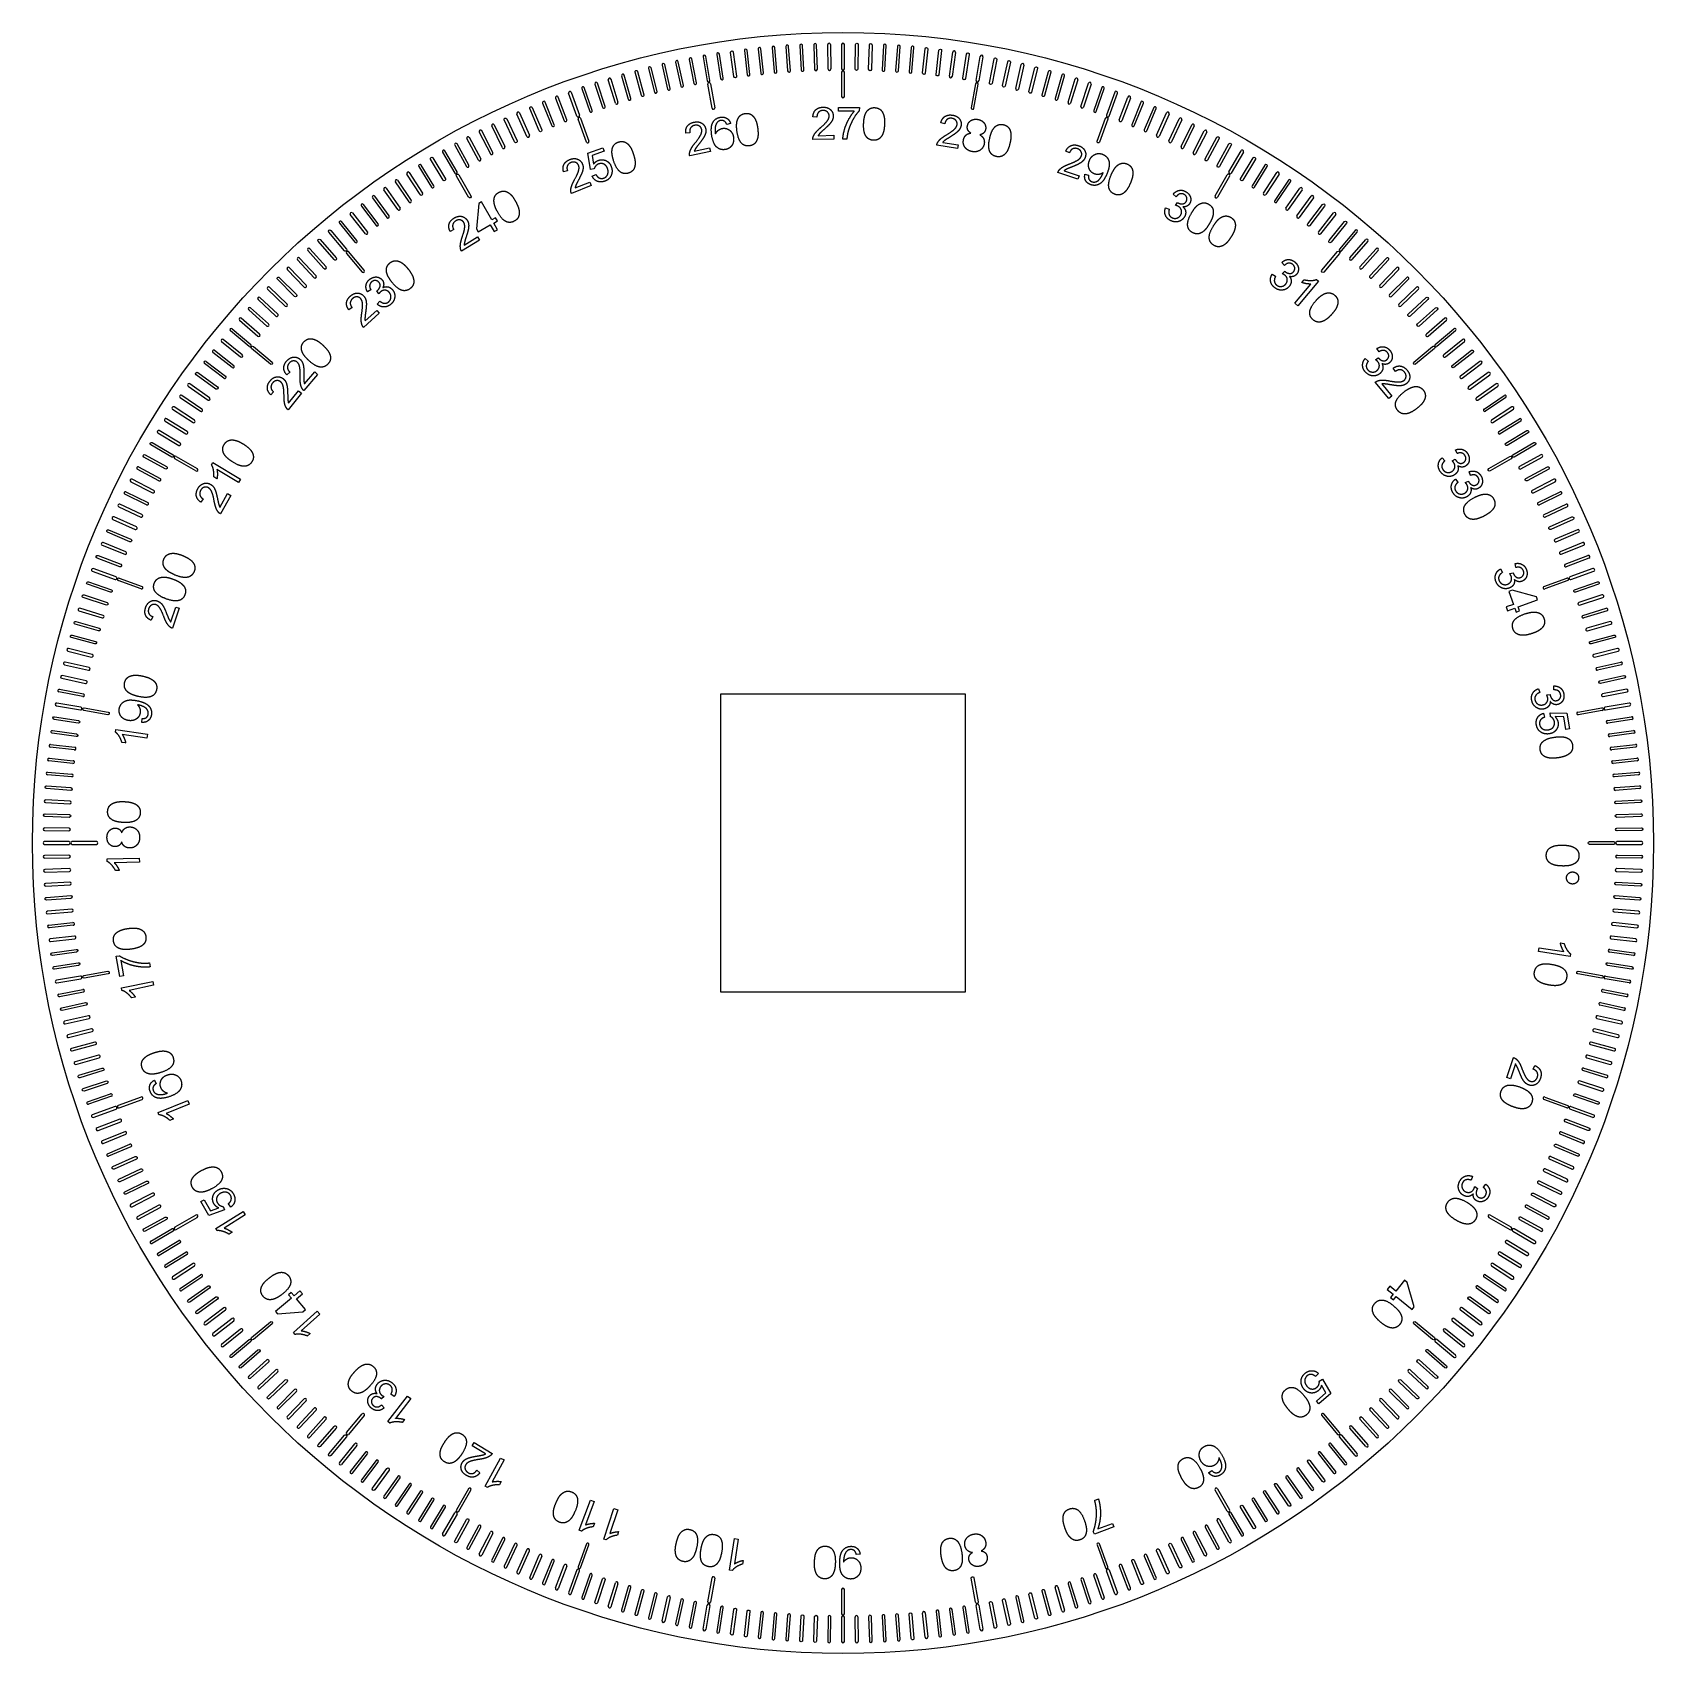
# Model space of a CAD drawing. Header units: millimetres. Extents: x 25.5 to 101.5, y -37.9 to 38.1.
import ezdxf

# ---------------------------------------------------------------- set-up
doc = ezdxf.new("R2010")
doc.units = ezdxf.units.MM
doc.layers.get('0').update_dxf_attribs({"linetype": 'CONTINUOUS'})

msp = doc.modelspace()

# ---------------------------------------------------------------- linework, layer by layer
for p, q in [((62.803, 36.406), (62.783, 37.548)), ((62.91, 37.551), (62.93, 36.408)), ((68.488, 36.068), (68.647, 37.2)), ((68.773, 37.182), (68.614, 36.05)), ((69.739, 35.872), (69.938, 36.997)), ((70.063, 36.975), (69.864, 35.85)), ((71.602, 35.496), (71.859, 36.61)), ((71.983, 36.581), (71.726, 35.468)), ((52.829, 34.808), (52.495, 35.901)), ((52.616, 35.938), (52.95, 34.845)), ((74.05, 34.845), (74.384, 35.938)), ((74.505, 35.901), (74.171, 34.808)), ((74.654, 34.656), (75.007, 35.743)), ((51.028, 34.202), (50.637, 35.276)), ((50.756, 35.319), (51.147, 34.245)), ((57.361, 34.571), (57.163, 35.696)), ((57.288, 35.718), (57.486, 34.593)), ((75.128, 35.703), (74.775, 34.616)), ((76.446, 34.024), (76.856, 35.092)), ((76.974, 35.046), (76.565, 33.979)), ((48.681, 33.249), (48.216, 34.293)), ((48.332, 34.345), (48.797, 33.3)), ((63.294, 34.427), (63.295, 34.604)), ((64.028, 34.422), (63.294, 34.427)), ((63.295, 34.604), (64.266, 34.597)), ((64.266, 34.597), (64.265, 34.453)), ((78.203, 33.3), (78.668, 34.345)), ((78.784, 34.293), (78.319, 33.249)), ((47.534, 32.711), (47.033, 33.739)), ((47.147, 33.794), (47.648, 32.767)), ((51.472, 32.981), (51.081, 34.055)), ((51.201, 34.099), (51.592, 33.025)), ((58.231, 33.848), (58.053, 33.803)), ((62.278, 34.153), (62.088, 34.168)), ((68.273, 33.839), (68.088, 33.887)), ((78.78, 33.039), (79.263, 34.075)), ((79.378, 34.021), (78.895, 32.985)), ((79.352, 32.767), (79.853, 33.794)), ((79.967, 33.739), (79.466, 32.711)), ((79.919, 32.486), (80.438, 33.504)), ((80.551, 33.446), (80.032, 32.428)), ((46.406, 32.134), (45.87, 33.144)), ((45.982, 33.203), (46.518, 32.194)), ((51.542, 32.462), (52.244, 32.714)), ((52.244, 32.714), (52.303, 32.549)), ((56.32, 33.41), (56.131, 33.391)), ((56.529, 32.559), (57.249, 32.707)), ((57.249, 32.707), (57.285, 32.534)), ((63.073, 33.122), (62.082, 33.095)), ((62.333, 33.279), (63.068, 33.299)), ((63.068, 33.299), (63.073, 33.122)), ((63.682, 33.121), (63.493, 33.122)), ((68.875, 32.684), (67.894, 32.831)), ((68.174, 32.968), (68.901, 32.859)), ((68.901, 32.859), (68.875, 32.684)), ((51.665, 31.688), (51.542, 32.462)), ((52.303, 32.549), (51.74, 32.346)), ((51.74, 32.346), (51.8, 31.94)), ((57.285, 32.534), (56.314, 32.333)), ((74.119, 32.477), (73.946, 32.556)), ((81.591, 31.582), (82.162, 32.572)), ((82.272, 32.508), (81.701, 31.518)), ((42.62, 31.191), (43.259, 30.243)), ((43.681, 30.523), (43.059, 31.481)), ((43.165, 31.551), (43.788, 30.592)), ((50.586, 31.632), (50.403, 31.58)), ((51.836, 31.725), (51.665, 31.688)), ((51.742, 31.379), (51.918, 31.46)), ((74.509, 31.234), (73.57, 31.551)), ((73.869, 31.637), (74.566, 31.402)), ((74.566, 31.402), (74.509, 31.234)), ((74.844, 31.483), (75.015, 31.435)), ((80.941, 30.457), (81.513, 31.447)), ((81.623, 31.383), (81.051, 30.394)), ((83.212, 30.592), (83.835, 31.551)), ((83.941, 31.481), (83.319, 30.523)), ((42.632, 29.813), (41.977, 30.749)), ((42.081, 30.822), (42.736, 29.885)), ((43.154, 30.172), (42.515, 31.12)), ((51.69, 30.939), (50.769, 30.571)), ((50.941, 30.83), (51.624, 31.103)), ((51.624, 31.103), (51.69, 30.939)), ((79.122, 30.416), (78.974, 30.531)), ((84.264, 29.885), (84.919, 30.822)), ((85.023, 30.749), (84.368, 29.813)), ((84.78, 29.519), (85.452, 30.443)), ((40.503, 29.659), (41.207, 28.758)), ((78.622, 29.901), (78.796, 29.837)), ((79.09, 30.01), (79.183, 30.144)), ((85.555, 30.369), (84.883, 29.444)), ((85.793, 28.758), (86.497, 29.659)), ((41.107, 28.68), (40.403, 29.58)), ((86.597, 29.58), (85.893, 28.68)), ((45.254, 28.875), (45.083, 28.791)), ((46.462, 28.386), (45.62, 27.862)), ((45.744, 28.148), (46.368, 28.537)), ((46.368, 28.537), (46.462, 28.386)), ((87.261, 27.552), (88.011, 28.415)), ((88.107, 28.331), (87.357, 27.469)), ((39.169, 27.048), (38.405, 27.898)), ((38.499, 27.983), (39.264, 27.133)), ((87.736, 27.133), (88.501, 27.983)), ((88.595, 27.898), (87.831, 27.048)), ((38.244, 26.183), (37.45, 27.005)), ((37.542, 27.093), (38.336, 26.271)), ((83.616, 26.783), (83.777, 26.689)), ((84.199, 27.202), (84.074, 27.341)), ((84.096, 26.808), (84.211, 26.923)), ((88.664, 26.271), (89.458, 27.093)), ((89.55, 27.005), (88.756, 26.183)), ((41.371, 26.047), (41.209, 25.954)), ((41.735, 25.863), (41.646, 26)), ((84.681, 25.426), (85.434, 26.327)), ((85.789, 26.463), (84.823, 25.308)), ((85.009, 26.393), (85.123, 26.529)), ((85.698, 26.54), (85.789, 26.463)), ((36.488, 24.357), (35.639, 25.122)), ((35.724, 25.217), (36.573, 24.452)), ((40.488, 25.224), (40.335, 25.111)), ((41.098, 24.594), (41.645, 25.087)), ((41.645, 25.087), (41.763, 24.955)), ((41.658, 25.389), (41.783, 25.526)), ((84.823, 25.308), (84.681, 25.426)), ((41.763, 24.955), (41.026, 24.292)), ((35.659, 23.4), (34.783, 24.135)), ((34.865, 24.232), (35.74, 23.497)), ((91.26, 23.497), (92.135, 24.232)), ((92.217, 24.135), (91.341, 23.4)), ((34.863, 22.414), (33.962, 23.118)), ((34.041, 23.218), (34.941, 22.514)), ((87.986, 22.836), (88.127, 22.716)), ((88.462, 22.777), (88.596, 22.87)), ((88.633, 23.147), (88.534, 23.305)), ((34.478, 21.911), (33.566, 22.599)), ((33.642, 22.7), (34.555, 22.012)), ((37.57, 22.196), (37.431, 22.066)), ((38.868, 22.087), (38.219, 21.338)), ((38.253, 21.647), (38.734, 22.203)), ((38.734, 22.203), (38.868, 22.087)), ((89.404, 22.227), (89.297, 22.384)), ((37.508, 20.742), (37.97, 21.315)), ((37.97, 21.315), (38.108, 21.203)), ((89.09, 20.962), (88.453, 21.722)), ((88.753, 21.64), (89.226, 21.076)), ((36.807, 21.267), (36.673, 21.132)), ((38.108, 21.203), (37.486, 20.432)), ((89.226, 21.076), (89.09, 20.962)), ((93.551, 20.467), (94.499, 21.107)), ((94.57, 21.001), (93.622, 20.362)), ((94.243, 19.406), (95.212, 20.012)), ((95.28, 19.904), (94.31, 19.299)), ((32.238, 18.244), (33.228, 17.672)), ((92.286, 18.376), (92.216, 18.549)), ((31.427, 17.103), (30.418, 17.639)), ((30.478, 17.751), (31.487, 17.215)), ((33.164, 17.562), (32.174, 18.134)), ((33.899, 17.854), (33.959, 17.956)), ((33.959, 17.956), (35.253, 17.185)), ((35.159, 17.026), (34.151, 17.627)), ((91.594, 18.184), (91.712, 18.04)), ((92.053, 18.041), (92.201, 18.109)), ((92.912, 17.348), (92.849, 17.524)), ((34.153, 17.197), (34, 17.288)), ((35.253, 17.185), (35.159, 17.026)), ((92.214, 17.181), (92.327, 17.033)), ((92.668, 17.022), (92.818, 17.085)), ((30.854, 15.973), (29.827, 16.474)), ((29.882, 16.588), (30.91, 16.087)), ((33.508, 16.251), (33.4, 16.094)), ((34.291, 15.857), (34.645, 16.502)), ((34.8, 16.417), (34.323, 15.548)), ((34.645, 16.502), (34.8, 16.417)), ((96.09, 16.087), (97.118, 16.588)), ((97.173, 16.474), (96.146, 15.973)), ((96.364, 15.516), (97.4, 15.999)), ((97.454, 15.884), (96.418, 15.401)), ((94.329, 12.97), (94.42, 12.808)), ((95.044, 13.037), (95.006, 13.22)), ((97.358, 13.186), (98.425, 13.596)), ((98.47, 13.477), (97.403, 13.067)), ((30.596, 12.03), (29.522, 12.42)), ((29.566, 12.54), (30.64, 12.149)), ((94.756, 12.749), (94.914, 12.79)), ((96.36, 12.149), (97.434, 12.54)), ((97.478, 12.42), (96.404, 12.03)), ((31.142, 10.734), (31.063, 10.561)), ((31.982, 10.484), (32.217, 11.181)), ((32.385, 11.124), (32.068, 10.185)), ((32.217, 11.181), (32.385, 11.124)), ((98.187, 10.792), (99.28, 11.127)), ((99.317, 11.005), (98.224, 10.671)), ((98.847, 8.347), (99.96, 8.604)), ((99.989, 8.48), (98.875, 8.223)), ((27.864, 6.983), (26.742, 7.202)), ((26.766, 7.326), (27.888, 7.108)), ((96.107, 7.356), (96.168, 7.181)), ((96.488, 7.064), (96.65, 7.077)), ((96.822, 7.297), (96.817, 7.484)), ((96.338, 6.201), (96.387, 6.013)), ((96.662, 6.048), (96.656, 6.222)), ((96.656, 6.222), (97.44, 6.208)), ((97.44, 6.208), (97.564, 5.472)), ((97.95, 6.26), (99.075, 6.458)), ((99.097, 6.333), (97.972, 6.135)), ((29.388, 5.324), (29.406, 5.442)), ((29.406, 5.442), (30.895, 5.218)), ((30.633, 5.775), (30.649, 5.952)), ((97.291, 6.033), (96.88, 6.045)), ((97.391, 5.443), (97.291, 6.033)), ((97.564, 5.472), (97.391, 5.443)), ((99.334, 5.861), (100.463, 6.04)), ((100.483, 5.914), (99.354, 5.736)), ((99.429, 5.235), (100.561, 5.394)), ((27.472, 4.481), (26.337, 4.62)), ((26.353, 4.746), (27.487, 4.607)), ((29.872, 4.813), (29.696, 4.839)), ((30.868, 5.036), (29.707, 5.21)), ((30.895, 5.218), (30.868, 5.036)), ((100.579, 5.268), (99.447, 5.109)), ((99.513, 4.607), (100.647, 4.746)), ((100.663, 4.62), (99.528, 4.481)), ((27.401, 3.851), (26.264, 3.971)), ((26.278, 4.097), (27.414, 3.978)), ((99.586, 3.978), (100.722, 4.097)), ((100.736, 3.971), (99.599, 3.851)), ((27.342, 3.221), (26.203, 3.32)), ((26.214, 3.447), (27.353, 3.347)), ((99.647, 3.347), (100.786, 3.447)), ((100.797, 3.32), (99.658, 3.221)), ((99.698, 2.716), (100.838, 2.796)), ((100.847, 2.669), (99.707, 2.589)), ((29.001, -0.628), (30.507, -0.587)), ((29.005, -0.746), (29.001, -0.628)), ((30.507, -0.587), (30.512, -0.771)), ((100.927, -0.596), (99.784, -0.576)), ((99.787, -0.449), (100.929, -0.469)), ((30.512, -0.771), (29.339, -0.803)), ((29.571, -1.165), (29.393, -1.17)), ((26.264, -3.729), (27.401, -3.609)), ((27.414, -3.735), (26.278, -3.855)), ((29.427, -5.186), (29.568, -5.162)), ((29.59, -6.143), (29.427, -5.186)), ((96.105, -4.971), (96.133, -4.789)), ((97.595, -5.195), (96.105, -4.971)), ((96.133, -4.789), (97.293, -4.963)), ((97.128, -4.566), (97.304, -4.593)), ((97.612, -5.078), (97.595, -5.195)), ((100.561, -5.152), (99.429, -4.992)), ((99.447, -4.867), (100.579, -5.026)), ((29.641, -5.389), (29.764, -6.113)), ((30.982, -5.501), (31.014, -5.688)), ((26.742, -6.959), (27.864, -6.741)), ((29.764, -6.113), (29.59, -6.143)), ((29.669, -6.674), (31.144, -6.369)), ((29.693, -6.79), (29.669, -6.674)), ((31.181, -6.549), (30.032, -6.787)), ((31.144, -6.369), (31.181, -6.549)), ((99.136, -6.741), (100.258, -6.959)), ((100.354, -6.442), (99.229, -6.243)), ((99.251, -6.118), (100.376, -6.317)), ((27.888, -6.866), (26.766, -7.084)), ((30.324, -7.103), (30.15, -7.139)), ((100.103, -7.724), (98.985, -7.486)), ((99.011, -7.362), (100.129, -7.6)), ((100.234, -7.084), (99.112, -6.866)), ((94.617, -10.877), (94.934, -9.937)), ((95.02, -10.236), (94.785, -10.933)), ((95.86, -10.486), (95.939, -10.313)), ((99.28, -10.884), (98.187, -10.55)), ((98.224, -10.429), (99.317, -10.763)), ((31.225, -10.995), (31.3, -11.162)), ((94.785, -10.933), (94.617, -10.877)), ((28.085, -12.006), (29.165, -11.634)), ((29.207, -11.754), (28.126, -12.126)), ((31.388, -12.509), (32.786, -11.95)), ((32.855, -12.121), (31.765, -12.557)), ((32.786, -11.95), (32.855, -12.121)), ((97.434, -12.298), (96.36, -11.907)), ((96.404, -11.787), (97.478, -12.178)), ((31.432, -12.62), (31.388, -12.509)), ((32.108, -12.816), (31.943, -12.883)), ((98.655, -12.742), (97.581, -12.351)), ((97.624, -12.231), (98.698, -12.622)), ((98.184, -13.961), (97.125, -13.533)), ((97.172, -13.415), (98.232, -13.843)), ((29.017, -14.447), (30.069, -14)), ((30.119, -14.117), (29.067, -14.564)), ((97.672, -15.163), (96.628, -14.698)), ((96.679, -14.582), (97.724, -15.047)), ((93.015, -15.512), (92.948, -15.685)), ((93.521, -16.021), (93.639, -15.875)), ((33.393, -16.69), (33.546, -16.602)), ((33.765, -17.337), (33.393, -16.69)), ((33.546, -16.602), (33.844, -17.121)), ((93.116, -15.981), (93.248, -16.077)), ((34.505, -17.079), (33.765, -17.337)), ((33.844, -17.121), (34.234, -16.99)), ((34.105, -17.952), (35.383, -17.156)), ((34.439, -16.918), (34.505, -17.079)), ((35.481, -17.312), (34.484, -17.933)), ((34.796, -16.95), (34.685, -16.79)), ((35.383, -17.156), (35.481, -17.312)), ((96.522, -17.509), (95.513, -16.973)), ((95.573, -16.86), (96.582, -17.397)), ((31.049, -18.541), (32.039, -17.969)), ((32.103, -18.079), (31.113, -18.651)), ((34.168, -18.053), (34.105, -17.952)), ((34.868, -18.128), (34.717, -18.222)), ((31.38, -19.104), (32.36, -18.516)), ((32.425, -18.625), (31.445, -19.213)), ((31.72, -19.662), (32.69, -19.056)), ((32.757, -19.164), (31.788, -19.77)), ((32.43, -20.759), (33.378, -20.12)), ((33.449, -20.225), (32.501, -20.864)), ((94.499, -20.864), (93.551, -20.225)), ((93.622, -20.12), (94.57, -20.759)), ((94.128, -21.402), (93.191, -20.747)), ((93.264, -20.643), (94.201, -21.298)), ((37.735, -22.833), (38.854, -21.825)), ((38.977, -21.961), (38.106, -22.747)), ((38.854, -21.825), (38.977, -21.961)), ((37.815, -22.921), (37.735, -22.833)), ((38.517, -22.872), (38.385, -22.991)), ((36.079, -25.362), (36.915, -24.583)), ((37.002, -24.676), (36.166, -25.455)), ((85.79, -24.748), (85.655, -24.887)), ((85.828, -25.105), (85.973, -25.008)), ((85.973, -25.008), (86.369, -25.685)), ((41.985, -25.831), (41.866, -25.942)), ((42.166, -27.001), (43.091, -25.812)), ((42.465, -25.823), (42.308, -25.723)), ((43.091, -25.812), (43.236, -25.925)), ((85.691, -26.042), (86.142, -25.649)), ((86.369, -25.685), (85.806, -26.174)), ((86.142, -25.649), (85.939, -25.292)), ((41.868, -26.221), (41.989, -26.364)), ((43.236, -25.925), (42.516, -26.851)), ((85.806, -26.174), (85.691, -26.042)), ((88.984, -27.3), (88.204, -26.464)), ((88.297, -26.377), (89.076, -27.213)), ((89.458, -26.851), (88.664, -26.029)), ((88.756, -25.94), (89.55, -26.763)), ((40.224, -27.519), (40.959, -26.644)), ((41.056, -26.725), (40.321, -27.601)), ((42.26, -27.073), (42.166, -27.001)), ((42.943, -26.902), (42.834, -27.042)), ((88.011, -28.172), (87.261, -27.31)), ((87.357, -27.226), (88.107, -28.089)), ((88.501, -27.74), (87.736, -26.891)), ((87.831, -26.806), (88.595, -27.655)), ((39.893, -28.931), (40.612, -28.042)), ((46.116, -28.141), (46.207, -27.989)), ((46.207, -27.989), (47.059, -28.496)), ((87.513, -28.596), (86.779, -27.72)), ((86.876, -27.639), (87.611, -28.514)), ((40.711, -28.122), (39.991, -29.011)), ((46.748, -28.517), (46.116, -28.141)), ((46.726, -30.034), (47.45, -28.714)), ((47.612, -28.802), (47.047, -29.831)), ((47.45, -28.714), (47.612, -28.802)), ((46.327, -29.286), (46.48, -29.4)), ((80.638, -29.401), (80.787, -29.295)), ((46.83, -30.091), (46.726, -30.034)), ((47.477, -29.814), (47.391, -29.97)), ((81.513, -31.205), (80.941, -30.215)), ((81.051, -30.151), (81.623, -31.141)), ((51.137, -32.095), (51.668, -30.685)), ((51.841, -30.75), (51.426, -31.849)), ((51.668, -30.685), (51.841, -30.75)), ((52.282, -32.511), (52.763, -31.084)), ((52.938, -31.143), (52.563, -32.255)), ((52.763, -31.084), (52.938, -31.143)), ((75.295, -30.699), (75.472, -30.632)), ((44.728, -32.266), (45.299, -31.276)), ((45.409, -31.34), (44.838, -32.329)), ((51.849, -31.771), (51.787, -31.937)), ((75.444, -32.037), (76.131, -31.776)), ((76.131, -31.776), (76.194, -31.942)), ((81.593, -32.65), (81.039, -31.651)), ((81.15, -31.589), (81.704, -32.589)), ((46.449, -33.204), (46.968, -32.186)), ((47.081, -32.243), (46.562, -33.262)), ((51.248, -32.137), (51.137, -32.095)), ((52.394, -32.549), (52.282, -32.511)), ((52.983, -32.162), (52.926, -32.331)), ((58.186, -33.974), (58.41, -32.485)), ((58.41, -32.485), (58.592, -32.512)), ((58.592, -32.512), (58.418, -33.672)), ((75.286, -32.286), (75.235, -32.152)), ((76.194, -31.942), (75.286, -32.286)), ((48.815, -34.312), (49.262, -33.26)), ((49.378, -33.31), (48.932, -34.362)), ((64.301, -33.219), (64.124, -33.238)), ((50.026, -34.804), (50.435, -33.737)), ((50.554, -33.782), (50.144, -34.849)), ((58.304, -33.992), (58.186, -33.974)), ((58.815, -33.508), (58.789, -33.684)), ((75.375, -34.172), (75.747, -35.253)), ((76.244, -35.077), (75.853, -34.003)), ((75.972, -33.96), (76.363, -35.034)), ((52.495, -35.659), (52.829, -34.566)), ((52.95, -34.603), (52.616, -35.696)), ((57.163, -35.454), (57.361, -34.329)), ((57.486, -34.351), (57.288, -35.476)), ((73.757, -35.88), (73.442, -34.782)), ((73.564, -34.747), (73.879, -35.845)), ((75.627, -35.294), (75.255, -34.213)), ((55.017, -36.339), (55.274, -35.225)), ((55.398, -35.254), (55.141, -36.368)), ((56.937, -36.733), (57.136, -35.608)), ((57.261, -35.63), (57.062, -36.755)), ((69.938, -36.755), (69.739, -35.63)), ((69.864, -35.608), (70.063, -36.733)), ((64.09, -37.308), (64.07, -36.165)), ((64.197, -36.163), (64.217, -37.306)), ((67.35, -37.114), (67.23, -35.978)), ((67.357, -35.964), (67.476, -37.101))]:
    msp.add_line(p, q)
for points in [[(58.227, 37.182, -1), (58.353, 37.2), (58.512, 36.068, -1), (58.386, 36.05)], [(58.875, 37.268), (59.014, 36.134, 1), (59.14, 36.149), (59.001, 37.284, 1)], [(59.77, 36.22), (59.65, 37.357, 1), (59.524, 37.343), (59.643, 36.207, 1)], [(60.4, 36.28), (60.301, 37.418, 1), (60.174, 37.407), (60.274, 36.269, 1)], [(60.825, 37.46), (60.905, 36.319, 1), (61.032, 36.328), (60.952, 37.468, 1)], [(61.664, 36.366), (61.604, 37.507, 1), (61.477, 37.501), (61.537, 36.359, 1)], [(62.297, 36.392), (62.257, 37.535, 1), (62.13, 37.53), (62.17, 36.388, 1)], [(63.563, 36.412), (63.563, 37.555, 1), (63.437, 37.555), (63.437, 36.412, 1)], [(64.09, 37.551, -1), (64.217, 37.548), (64.197, 36.406, -1), (64.07, 36.408)], [(64.743, 37.535, -1), (64.87, 37.53), (64.83, 36.388, -1), (64.703, 36.392)], [(65.396, 37.507), (65.336, 36.366, 1), (65.463, 36.359), (65.523, 37.501, 1)], [(66.048, 37.468), (65.968, 36.328, 1), (66.095, 36.319), (66.175, 37.46, 1)], [(66.726, 36.269), (66.826, 37.407, 1), (66.699, 37.418), (66.6, 36.28, 1)], [(67.35, 37.357, -1), (67.476, 37.343), (67.357, 36.207, -1), (67.23, 36.22)], [(67.986, 36.134, -1), (67.86, 36.149), (67.999, 37.284, -1), (68.125, 37.268)], [(54.382, 36.428), (54.659, 35.319, 1), (54.782, 35.35), (54.505, 36.459, 1)], [(55.017, 36.581), (55.274, 35.468, 1), (55.398, 35.496), (55.141, 36.61, 1)], [(55.655, 36.724), (55.893, 35.606, 1), (56.017, 35.632), (55.779, 36.75, 1)], [(56.295, 36.855), (56.513, 35.733, 1), (56.638, 35.758), (56.42, 36.88, 1)], [(57.261, 35.872), (57.062, 36.997, 1), (56.937, 36.975), (57.136, 35.85, 1)], [(57.581, 37.084), (57.76, 35.955, 1), (57.886, 35.975), (57.707, 37.104, 1)], [(69.293, 37.104, -1), (69.419, 37.084), (69.24, 35.955, -1), (69.114, 35.975)], [(70.58, 36.88, -1), (70.705, 36.855), (70.487, 35.733, -1), (70.362, 35.758)], [(71.221, 36.75, -1), (71.345, 36.724), (71.107, 35.606, -1), (70.983, 35.632)], [(72.495, 36.459, -1), (72.618, 36.428), (72.341, 35.319, -1), (72.218, 35.35)], [(51.872, 35.703), (52.225, 34.616, 1), (52.346, 34.656), (51.993, 35.743, 1)], [(53.558, 35.024), (53.243, 36.123, 1), (53.121, 36.088), (53.436, 34.989, 1)], [(54.169, 35.192, -1), (54.046, 35.159), (53.75, 36.263, -1), (53.873, 36.296)], [(63.437, 36.256), (63.437, 35.113, 1), (63.563, 35.113), (63.563, 36.256, 1)], [(69.712, 35.718), (69.514, 34.593, 1), (69.639, 34.571), (69.837, 35.696, 1)], [(72.954, 35.159, -1), (72.831, 35.192), (73.127, 36.296, -1), (73.25, 36.263)], [(73.564, 34.989), (73.879, 36.088, 1), (73.757, 36.123), (73.442, 35.024, 1)], [(50.026, 35.046), (50.435, 33.979, 1), (50.554, 34.024), (50.144, 35.092, 1)], [(51.253, 35.495), (51.625, 34.414, 1), (51.745, 34.456), (51.373, 35.536, 1)], [(75.627, 35.536), (75.255, 34.456, 1), (75.375, 34.414), (75.747, 35.495, 1)], [(75.972, 34.202), (76.363, 35.276, 1), (76.244, 35.319), (75.853, 34.245, 1)], [(49.378, 33.552, -1), (49.262, 33.502), (48.815, 34.555, -1), (48.932, 34.604)], [(49.418, 34.806), (49.846, 33.746, 1), (49.964, 33.793), (49.536, 34.853, 1)], [(77.154, 33.746), (77.582, 34.806, 1), (77.464, 34.853), (77.036, 33.793, 1)], [(77.738, 33.502), (78.185, 34.555, 1), (78.068, 34.604), (77.622, 33.552, 1)], [(46.449, 33.446), (46.968, 32.428, 1), (47.081, 32.486), (46.562, 33.504, 1)], [(47.622, 34.021, -1), (47.737, 34.075), (48.22, 33.039, -1), (48.105, 32.985)], [(75.799, 34.099, -1), (75.919, 34.055), (75.528, 32.981, -1), (75.408, 33.025)], [(45.296, 32.831), (45.85, 31.831, 1), (45.961, 31.893), (45.407, 32.892, 1)], [(81.018, 33.203, -1), (81.13, 33.144), (80.594, 32.134, -1), (80.482, 32.194)], [(81.593, 32.892, -1), (81.704, 32.831), (81.15, 31.831, -1), (81.039, 31.893)], [(44.323, 30.931), (43.717, 31.901, 1), (43.609, 31.833), (44.215, 30.864, 1)], [(44.166, 32.176, -1), (44.274, 32.241), (44.863, 31.261, -1), (44.754, 31.196)], [(44.728, 32.508), (45.299, 31.518, 1), (45.409, 31.582), (44.838, 32.572, 1)], [(82.246, 31.196, -1), (82.137, 31.261), (82.726, 32.241, -1), (82.834, 32.176)], [(83.283, 31.901), (82.677, 30.931, 1), (82.785, 30.864), (83.391, 31.833, 1)], [(45.377, 31.383, -1), (45.487, 31.447), (46.059, 30.457, -1), (45.949, 30.394)], [(84.38, 31.191), (83.741, 30.243, 1), (83.846, 30.172), (84.485, 31.12, 1)], [(42.22, 29.519), (41.548, 30.443, 1), (41.445, 30.369), (42.117, 29.444, 1)], [(41.71, 29.143), (41.022, 30.055, 1), (40.921, 29.979), (41.609, 29.066, 1)], [(85.978, 30.055, -1), (86.079, 29.979), (85.391, 29.066, -1), (85.29, 29.143)], [(40.711, 28.365), (39.991, 29.253, 1), (39.893, 29.173), (40.612, 28.285, 1)], [(87.009, 29.253, -1), (87.107, 29.173), (86.388, 28.285, -1), (86.289, 28.365)], [(38.893, 28.331, -1), (38.989, 28.415), (39.739, 27.552, -1), (39.643, 27.469)], [(40.221, 27.962, -1), (40.124, 27.881), (39.389, 28.756, -1), (39.487, 28.838)], [(87.513, 28.838), (86.779, 27.962, 1), (86.876, 27.881), (87.611, 28.756, 1)], [(38.796, 26.706), (38.016, 27.542, 1), (37.924, 27.455), (38.703, 26.619, 1)], [(41.056, 26.968), (40.321, 27.843, 1), (40.224, 27.762), (40.959, 26.886, 1)], [(86.041, 26.886, -1), (85.944, 26.968), (86.679, 27.843, -1), (86.776, 27.762)], [(88.984, 27.542), (88.204, 26.706, 1), (88.297, 26.619), (89.076, 27.455, 1)], [(37.883, 25.828, -1), (37.793, 25.738), (36.985, 26.546, -1), (37.075, 26.636)], [(89.925, 26.636), (89.117, 25.828, 1), (89.207, 25.738), (90.015, 26.546, 1)], [(36.528, 26.079), (37.35, 25.285, 1), (37.439, 25.377), (36.616, 26.171, 1)], [(89.65, 25.285), (90.472, 26.079, 1), (90.384, 26.171), (89.561, 25.377, 1)], [(37.002, 24.918), (36.166, 25.698, 1), (36.079, 25.605), (36.915, 24.825, 1)], [(90.834, 25.698, -1), (90.921, 25.605), (90.085, 24.825, -1), (89.998, 24.918)], [(91.276, 25.217, -1), (91.361, 25.122), (90.512, 24.357, -1), (90.427, 24.452)], [(35.207, 24.632), (36.069, 23.882, 1), (36.152, 23.978), (35.29, 24.728, 1)], [(90.931, 23.882), (91.793, 24.632, 1), (91.71, 24.728), (90.848, 23.978, 1)], [(34.368, 23.63), (35.257, 22.91, 1), (35.337, 23.009), (34.448, 23.728, 1)], [(91.743, 22.91), (92.632, 23.63, 1), (92.552, 23.728), (91.663, 23.009, 1)], [(36.735, 22.662, -1), (36.654, 22.565), (35.778, 23.3, -1), (35.86, 23.397)], [(90.346, 22.565, -1), (90.265, 22.662), (91.14, 23.397, -1), (91.222, 23.3)], [(92.959, 23.218, -1), (93.038, 23.118), (92.137, 22.414, -1), (92.059, 22.514)], [(33.178, 22.073, -1), (33.253, 22.176), (34.177, 21.504, -1), (34.103, 21.401)], [(92.522, 21.911), (93.434, 22.599, 1), (93.358, 22.7), (92.445, 22.012, 1)], [(93.747, 22.176), (92.823, 21.504, 1), (92.897, 21.401), (93.822, 22.073, 1)], [(32.799, 21.54), (33.736, 20.885, 1), (33.809, 20.989), (32.872, 21.644, 1)], [(94.128, 21.644), (93.191, 20.989, 1), (93.264, 20.885), (94.201, 21.54, 1)], [(33.098, 19.94), (32.14, 20.562, 1), (32.071, 20.456), (33.029, 19.833, 1)], [(32.43, 21.001), (33.378, 20.362, 1), (33.449, 20.467), (32.501, 21.107, 1)], [(94.86, 20.562), (93.902, 19.94, 1), (93.971, 19.833), (94.929, 20.456, 1)], [(32.757, 19.406), (31.788, 20.012, 1), (31.72, 19.904), (32.69, 19.299, 1)], [(32.425, 18.867), (31.445, 19.456, 1), (31.38, 19.347), (32.36, 18.758, 1)], [(95.555, 19.456, -1), (95.62, 19.347), (94.64, 18.758, -1), (94.575, 18.867)], [(31.79, 17.771, -1), (31.728, 17.66), (30.729, 18.214, -1), (30.79, 18.325)], [(32.103, 18.322, -1), (32.039, 18.212), (31.049, 18.783, -1), (31.113, 18.893)], [(93.836, 17.562, -1), (93.772, 17.672), (94.762, 18.244, -1), (94.826, 18.134)], [(95.887, 18.893, -1), (95.951, 18.783), (94.961, 18.212, -1), (94.897, 18.322)], [(96.21, 18.325), (95.21, 17.771, 1), (95.272, 17.66), (96.271, 18.214, 1)], [(95.573, 17.103, -1), (95.513, 17.215), (96.522, 17.751, -1), (96.582, 17.639)], [(31.193, 16.653), (30.175, 17.172, 1), (30.117, 17.059), (31.136, 16.54, 1)], [(95.864, 16.54), (96.883, 17.059, 1), (96.825, 17.172), (95.807, 16.653, 1)], [(29.546, 15.884), (30.582, 15.401, 1), (30.636, 15.516), (29.6, 15.999, 1)], [(30.372, 14.94), (29.328, 15.405, 1), (29.276, 15.289), (30.321, 14.824, 1)], [(96.679, 14.824, -1), (96.628, 14.94), (97.672, 15.405, -1), (97.724, 15.289)], [(30.119, 14.36, -1), (30.069, 14.243), (29.017, 14.689, -1), (29.067, 14.806)], [(97.933, 14.806), (96.881, 14.36, 1), (96.931, 14.243), (97.983, 14.689, 1)], [(28.768, 14.085), (29.828, 13.657, 1), (29.875, 13.775), (28.816, 14.203, 1)], [(97.172, 13.657), (98.232, 14.085, 1), (98.184, 14.203), (97.125, 13.775, 1)], [(28.302, 12.865), (29.376, 12.474, 1), (29.419, 12.593), (28.345, 12.984, 1)], [(28.53, 13.477, -1), (28.575, 13.596), (29.642, 13.186, -1), (29.597, 13.067)], [(98.655, 12.984), (97.581, 12.593, 1), (97.624, 12.474), (98.698, 12.865, 1)], [(28.085, 12.248, -1), (28.126, 12.369), (29.207, 11.996, -1), (29.165, 11.876)], [(98.874, 12.369, -1), (98.915, 12.248), (97.835, 11.876, -1), (97.793, 11.996)], [(29.005, 11.396, -1), (28.966, 11.275), (27.878, 11.628, -1), (27.918, 11.749)], [(99.082, 11.749), (97.995, 11.396, 1), (98.034, 11.275), (99.122, 11.628, 1)], [(28.813, 10.792), (27.72, 11.127, 1), (27.683, 11.005), (28.776, 10.671, 1)], [(27.499, 10.378, -1), (27.534, 10.5), (28.632, 10.185, -1), (28.597, 10.063)], [(99.466, 10.5), (98.368, 10.185, 1), (98.403, 10.063), (99.501, 10.378, 1)], [(27.163, 9.116), (28.272, 8.839, 1), (28.302, 8.962), (27.193, 9.239, 1)], [(28.462, 9.575, -1), (28.429, 9.453), (27.325, 9.748, -1), (27.358, 9.871)], [(99.642, 9.871, -1), (99.675, 9.748), (98.571, 9.453, -1), (98.538, 9.575)], [(99.807, 9.239), (98.698, 8.962, 1), (98.728, 8.839), (99.837, 9.116, 1)], [(28.153, 8.347), (27.04, 8.604, 1), (27.011, 8.48), (28.125, 8.223, 1)], [(26.871, 7.842), (27.989, 7.604, 1), (28.015, 7.729), (26.897, 7.966, 1)], [(100.103, 7.966, -1), (100.129, 7.842), (99.011, 7.604, -1), (98.985, 7.729)], [(99.136, 6.983), (100.258, 7.202, 1), (100.234, 7.326), (99.112, 7.108, 1)], [(27.771, 6.486), (26.646, 6.684, 1), (26.624, 6.559), (27.749, 6.36, 1)], [(29.05, 6.26, -1), (29.028, 6.135), (27.903, 6.333, -1), (27.925, 6.458)], [(100.354, 6.684), (99.229, 6.486, 1), (99.251, 6.36), (100.376, 6.559, 1)], [(26.421, 5.268, -1), (26.439, 5.394), (27.571, 5.235, -1), (27.553, 5.109)], [(26.517, 5.914, -1), (26.537, 6.04), (27.666, 5.861, -1), (27.646, 5.736)], [(26.153, 2.669, -1), (26.162, 2.796), (27.302, 2.716, -1), (27.293, 2.589)], [(27.262, 2.084), (26.121, 2.144, 1), (26.114, 2.017), (27.255, 1.957, 1)], [(100.879, 2.144, -1), (100.886, 2.017), (99.745, 1.957, -1), (99.738, 2.084)], [(26.071, 0.711), (27.213, 0.691, 1), (27.216, 0.818), (26.073, 0.838, 1)], [(27.233, 1.451, -1), (27.229, 1.324), (26.087, 1.364, -1), (26.091, 1.491)], [(99.771, 1.324, -1), (99.767, 1.451), (100.909, 1.491, -1), (100.913, 1.364)], [(100.927, 0.838, -1), (100.929, 0.711), (99.787, 0.691, -1), (99.784, 0.818)], [(27.209, 0.185), (26.066, 0.185, 1), (26.066, 0.058), (27.209, 0.058, 1)], [(27.365, 0.058), (28.508, 0.058, 1), (28.508, 0.185), (27.365, 0.185, 1)], [(99.635, 0.185, -1), (99.635, 0.058), (98.492, 0.058, -1), (98.492, 0.185)], [(99.791, 0.058), (100.934, 0.058, 1), (100.934, 0.185), (99.791, 0.185, 1)], [(26.073, -0.596), (27.216, -0.576, 1), (27.213, -0.449), (26.071, -0.469, 1)], [(26.091, -1.249), (27.233, -1.209, 1), (27.229, -1.082), (26.087, -1.122, 1)], [(99.767, -1.209), (100.909, -1.249, 1), (100.913, -1.122), (99.771, -1.082, 1)], [(26.121, -1.901), (27.262, -1.842, 1), (27.255, -1.715), (26.114, -1.775, 1)], [(100.886, -1.775, -1), (100.879, -1.901), (99.738, -1.842, -1), (99.745, -1.715)], [(27.293, -2.347, -1), (27.302, -2.474), (26.162, -2.553, -1), (26.153, -2.427)], [(26.214, -3.205), (27.353, -3.105, 1), (27.342, -2.979), (26.203, -3.078, 1)], [(99.647, -3.105), (100.786, -3.205, 1), (100.797, -3.078), (99.658, -2.979, 1)], [(100.847, -2.427, -1), (100.838, -2.553), (99.698, -2.474, -1), (99.707, -2.347)], [(100.736, -3.729), (99.599, -3.609, 1), (99.586, -3.735), (100.722, -3.855, 1)], [(26.353, -4.504), (27.487, -4.365, 1), (27.472, -4.239), (26.337, -4.378, 1)], [(99.513, -4.365), (100.647, -4.504, 1), (100.663, -4.378), (99.528, -4.239, 1)], [(27.553, -4.867, -1), (27.571, -4.992), (26.439, -5.152, -1), (26.421, -5.026)], [(27.646, -5.493, -1), (27.666, -5.619), (26.537, -5.798, -1), (26.517, -5.672)], [(27.925, -6.216, -1), (27.903, -6.091), (29.028, -5.893, -1), (29.05, -6.018)], [(97.95, -6.018, -1), (97.972, -5.893), (99.097, -6.091, -1), (99.075, -6.216)], [(100.483, -5.672, -1), (100.463, -5.798), (99.334, -5.619, -1), (99.354, -5.493)], [(26.646, -6.442), (27.771, -6.243, 1), (27.749, -6.118), (26.624, -6.317, 1)], [(26.897, -7.724, -1), (26.871, -7.6), (27.989, -7.362, -1), (28.015, -7.486)], [(27.04, -8.362), (28.153, -8.104, 1), (28.125, -7.981), (27.011, -8.238, 1)], [(98.847, -8.104), (99.96, -8.362, 1), (99.989, -8.238), (98.875, -7.981, 1)], [(28.272, -8.597), (27.163, -8.873, 1), (27.193, -8.997), (28.302, -8.72, 1)], [(99.837, -8.873), (98.728, -8.597, 1), (98.698, -8.72), (99.807, -8.997, 1)], [(28.429, -9.21), (27.325, -9.506, 1), (27.358, -9.629), (28.462, -9.333, 1)], [(28.597, -9.821), (27.499, -10.136, 1), (27.534, -10.258), (28.632, -9.943, 1)], [(99.501, -10.136), (98.403, -9.821, 1), (98.368, -9.943), (99.466, -10.258, 1)], [(98.538, -9.333), (99.642, -9.629, 1), (99.675, -9.506), (98.571, -9.21, 1)], [(27.72, -10.884, -1), (27.683, -10.763), (28.776, -10.429, -1), (28.813, -10.55)], [(28.966, -11.033, -1), (29.005, -11.154), (27.918, -11.507, -1), (27.878, -11.386)], [(99.122, -11.386), (98.034, -11.033, 1), (97.995, -11.154), (99.082, -11.507, 1)], [(29.566, -12.298), (30.64, -11.907, 1), (30.596, -11.787), (29.522, -12.178, 1)], [(98.915, -12.006, -1), (98.874, -12.126), (97.793, -11.754, -1), (97.835, -11.634)], [(29.376, -12.231), (28.302, -12.622, 1), (28.345, -12.742), (29.419, -12.351, 1)], [(29.597, -12.825), (28.53, -13.235, 1), (28.575, -13.353), (29.642, -12.944, 1)], [(98.47, -13.235, -1), (98.425, -13.353), (97.358, -12.944, -1), (97.403, -12.825)], [(29.828, -13.415), (28.768, -13.843, 1), (28.816, -13.961), (29.875, -13.533, 1)], [(97.983, -14.447, -1), (97.933, -14.564), (96.881, -14.117, -1), (96.931, -14)], [(29.328, -15.163, -1), (29.276, -15.047), (30.321, -14.582, -1), (30.372, -14.698)], [(30.582, -15.159, -1), (30.636, -15.274), (29.6, -15.757, -1), (29.546, -15.642)], [(97.454, -15.642), (96.418, -15.159, 1), (96.364, -15.274), (97.4, -15.757, 1)], [(30.854, -15.731, -1), (30.91, -15.845), (29.882, -16.346, -1), (29.827, -16.232)], [(97.173, -16.232), (96.146, -15.731, 1), (96.09, -15.845), (97.118, -16.346, 1)], [(31.136, -16.298), (30.117, -16.817, 1), (30.175, -16.93), (31.193, -16.411, 1)], [(96.883, -16.817, -1), (96.825, -16.93), (95.807, -16.411, -1), (95.864, -16.298)], [(30.478, -17.509), (31.487, -16.973, 1), (31.427, -16.86), (30.418, -17.397, 1)], [(30.79, -18.083, -1), (30.729, -17.972), (31.728, -17.418, -1), (31.79, -17.529)], [(33.164, -17.32), (32.174, -17.892, 1), (32.238, -18.002), (33.228, -17.43, 1)], [(93.772, -17.43), (94.762, -18.002, 1), (94.826, -17.892), (93.836, -17.32, 1)], [(96.271, -17.972), (95.272, -17.418, 1), (95.21, -17.529), (96.21, -18.083, 1)], [(95.951, -18.541), (94.961, -17.969, 1), (94.897, -18.079), (95.887, -18.651, 1)], [(94.575, -18.625), (95.555, -19.213, 1), (95.62, -19.104), (94.64, -18.516, 1)], [(32.14, -20.32), (33.098, -19.698, 1), (33.029, -19.591), (32.071, -20.214, 1)], [(93.902, -19.698), (94.86, -20.32, 1), (94.929, -20.214), (93.971, -19.591, 1)], [(95.28, -19.662), (94.31, -19.056, 1), (94.243, -19.164), (95.212, -19.77, 1)], [(33.736, -20.643, -1), (33.809, -20.747), (32.872, -21.402, -1), (32.799, -21.298)], [(33.253, -21.933, -1), (33.178, -21.831), (34.103, -21.159, -1), (34.177, -21.262)], [(93.822, -21.831, -1), (93.747, -21.933), (92.823, -21.262, -1), (92.897, -21.159)], [(34.478, -21.669), (33.566, -22.357, 1), (33.642, -22.458), (34.555, -21.77, 1)], [(93.434, -22.357), (92.522, -21.669, 1), (92.445, -21.77), (93.358, -22.458, 1)], [(34.041, -22.976), (34.941, -22.272, 1), (34.863, -22.172), (33.962, -22.876, 1)], [(34.448, -23.486), (35.337, -22.767, 1), (35.257, -22.668), (34.368, -23.388, 1)], [(35.86, -23.155, -1), (35.778, -23.058), (36.654, -22.323, -1), (36.735, -22.42)], [(91.222, -23.058, -1), (91.14, -23.155), (90.265, -22.42, -1), (90.346, -22.323)], [(92.632, -23.388), (91.743, -22.668, 1), (91.663, -22.767), (92.552, -23.486, 1)], [(92.059, -22.272), (92.959, -22.976, 1), (93.038, -22.876), (92.137, -22.172, 1)], [(34.865, -23.99, -1), (34.783, -23.892), (35.659, -23.158, -1), (35.74, -23.255)], [(91.26, -23.255), (92.135, -23.99, 1), (92.217, -23.892), (91.341, -23.158, 1)], [(35.29, -24.486, -1), (35.207, -24.39), (36.069, -23.64, -1), (36.152, -23.736)], [(36.488, -24.115), (35.639, -24.88, 1), (35.724, -24.974), (36.573, -24.21, 1)], [(90.427, -24.21, -1), (90.512, -24.115), (91.361, -24.88, -1), (91.276, -24.974)], [(90.848, -23.736, -1), (90.931, -23.64), (91.793, -24.39, -1), (91.71, -24.486)], [(36.616, -25.928, -1), (36.528, -25.837), (37.35, -25.043, -1), (37.439, -25.134)], [(90.472, -25.837, -1), (90.384, -25.928), (89.561, -25.134, -1), (89.65, -25.043)], [(89.998, -24.676), (90.834, -25.455, 1), (90.921, -25.362), (90.085, -24.583, 1)], [(37.075, -26.394), (37.883, -25.585, 1), (37.793, -25.496), (36.985, -26.304, 1)], [(90.015, -26.304), (89.207, -25.496, 1), (89.117, -25.585), (89.925, -26.394, 1)], [(37.542, -26.851), (38.336, -26.029, 1), (38.244, -25.94), (37.45, -26.763, 1)], [(38.016, -27.3), (38.796, -26.464, 1), (38.703, -26.377), (37.924, -27.213, 1)], [(39.169, -26.806), (38.405, -27.655, 1), (38.499, -27.74), (39.264, -26.891, 1)], [(38.989, -28.172, -1), (38.893, -28.089), (39.643, -27.226, -1), (39.739, -27.31)], [(85.944, -26.725), (86.679, -27.601, 1), (86.776, -27.519), (86.041, -26.644, 1)], [(40.124, -27.639, -1), (40.221, -27.72), (39.487, -28.596, -1), (39.389, -28.514)], [(86.289, -28.122), (87.009, -29.011, 1), (87.107, -28.931), (86.388, -28.042, 1)], [(40.503, -29.416), (41.207, -28.516, 1), (41.107, -28.438), (40.403, -29.338, 1)], [(41.022, -29.813), (41.71, -28.9, 1), (41.609, -28.824), (40.921, -29.737, 1)], [(85.29, -28.9, -1), (85.391, -28.824), (86.079, -29.737, -1), (85.978, -29.813)], [(85.793, -28.516), (86.497, -29.416, 1), (86.597, -29.338), (85.893, -28.438, 1)], [(41.548, -30.201, -1), (41.445, -30.126), (42.117, -29.202, -1), (42.22, -29.276)], [(42.081, -30.579), (42.736, -29.643, 1), (42.632, -29.57), (41.977, -30.507, 1)], [(84.264, -29.643), (84.919, -30.579, 1), (85.023, -30.507), (84.368, -29.57, 1)], [(85.555, -30.126), (84.883, -29.202, 1), (84.78, -29.276), (85.452, -30.201, 1)], [(42.62, -30.949), (43.259, -30.001, 1), (43.154, -29.93), (42.515, -30.878, 1)], [(43.165, -31.308), (43.788, -30.35, 1), (43.681, -30.281), (43.059, -31.239, 1)], [(45.487, -31.205), (46.059, -30.215, 1), (45.949, -30.151), (45.377, -31.141, 1)], [(83.941, -31.239), (83.319, -30.281, 1), (83.212, -30.35), (83.835, -31.308, 1)], [(84.485, -30.878, -1), (84.38, -30.949), (83.741, -30.001, -1), (83.846, -29.93)], [(44.215, -30.622), (43.609, -31.591, 1), (43.717, -31.658), (44.323, -30.689, 1)], [(44.754, -30.954), (44.166, -31.933, 1), (44.274, -31.999), (44.863, -31.019, 1)], [(82.137, -31.019, -1), (82.246, -30.954), (82.834, -31.933, -1), (82.726, -31.999)], [(83.391, -31.591), (82.785, -30.622, 1), (82.677, -30.689), (83.283, -31.658, 1)], [(45.407, -32.65, -1), (45.296, -32.589), (45.85, -31.589, -1), (45.961, -31.651)], [(45.982, -32.961), (46.518, -31.952, 1), (46.406, -31.892), (45.87, -32.901, 1)], [(81.13, -32.901), (80.594, -31.892, 1), (80.482, -31.952), (81.018, -32.961, 1)], [(82.272, -32.266), (81.701, -31.276, 1), (81.591, -31.34), (82.162, -32.329, 1)], [(47.534, -32.469), (47.033, -33.497, 1), (47.147, -33.552), (47.648, -32.525, 1)], [(79.967, -33.497), (79.466, -32.469, 1), (79.352, -32.525), (79.853, -33.552, 1)], [(80.551, -33.204), (80.032, -32.186, 1), (79.919, -32.243), (80.438, -33.262, 1)], [(47.737, -33.832), (48.22, -32.797, 1), (48.105, -32.743), (47.622, -33.779, 1)], [(48.332, -34.102), (48.797, -33.058, 1), (48.681, -33.007), (48.216, -34.051, 1)], [(51.201, -33.857), (51.592, -32.783, 1), (51.472, -32.739), (51.081, -33.813, 1)], [(75.408, -32.783), (75.799, -33.857, 1), (75.919, -33.813), (75.528, -32.739, 1)], [(78.185, -34.312), (77.738, -33.26, 1), (77.622, -33.31), (78.068, -34.362, 1)], [(78.784, -34.051, -1), (78.668, -34.102), (78.203, -33.058, -1), (78.319, -33.007)], [(79.378, -33.779, -1), (79.263, -33.832), (78.78, -32.797, -1), (78.895, -32.743)], [(49.846, -33.504), (49.418, -34.563, 1), (49.536, -34.611), (49.964, -33.551, 1)], [(50.756, -35.077), (51.147, -34.003, 1), (51.028, -33.96), (50.637, -35.034, 1)], [(51.625, -34.172), (51.253, -35.253, 1), (51.373, -35.294), (51.745, -34.213, 1)], [(76.446, -33.782), (76.856, -34.849, 1), (76.974, -34.804), (76.565, -33.737, 1)], [(77.582, -34.563, -1), (77.464, -34.611), (77.036, -33.551, -1), (77.154, -33.504)], [(51.993, -35.5, -1), (51.872, -35.461), (52.225, -34.374, -1), (52.346, -34.413)], [(53.243, -35.88), (53.558, -34.782, 1), (53.436, -34.747), (53.121, -35.845, 1)], [(54.046, -34.917, -1), (54.169, -34.95), (53.873, -36.054, -1), (53.75, -36.021)], [(63.563, -36.014), (63.563, -34.871, 1), (63.437, -34.871), (63.437, -36.014, 1)], [(69.514, -34.351, -1), (69.639, -34.329), (69.837, -35.454, -1), (69.712, -35.476)], [(73.25, -36.021, -1), (73.127, -36.054), (72.831, -34.95, -1), (72.954, -34.917)], [(74.05, -34.603), (74.384, -35.696, 1), (74.505, -35.659), (74.171, -34.566, 1)], [(75.128, -35.461), (74.775, -34.374, 1), (74.654, -34.413), (75.007, -35.5, 1)], [(54.505, -36.216), (54.782, -35.107, 1), (54.659, -35.077), (54.382, -36.186, 1)], [(55.893, -35.364), (55.655, -36.482, 1), (55.779, -36.508), (56.017, -35.39, 1)], [(56.513, -35.491), (56.295, -36.613, 1), (56.42, -36.637), (56.638, -35.515, 1)], [(57.76, -35.713), (57.581, -36.842, 1), (57.707, -36.862), (57.886, -35.733, 1)], [(69.419, -36.842), (69.24, -35.713, 1), (69.114, -35.733), (69.293, -36.862, 1)], [(70.705, -36.613, -1), (70.58, -36.637), (70.362, -35.515, -1), (70.487, -35.491)], [(71.345, -36.482, -1), (71.221, -36.508), (70.983, -35.39, -1), (71.107, -35.364)], [(71.983, -36.339), (71.726, -35.225, 1), (71.602, -35.254), (71.859, -36.368, 1)], [(72.618, -36.186, -1), (72.495, -36.216), (72.218, -35.107, -1), (72.341, -35.077)], [(58.353, -36.957, -1), (58.227, -36.94), (58.386, -35.808, -1), (58.512, -35.826)], [(59.001, -37.042, -1), (58.875, -37.026), (59.014, -35.892, -1), (59.14, -35.907)], [(59.643, -35.964), (59.524, -37.101, 1), (59.65, -37.114), (59.77, -35.978, 1)], [(60.301, -37.176), (60.4, -36.037, 1), (60.274, -36.026), (60.174, -37.165, 1)], [(60.952, -37.226), (61.032, -36.086, 1), (60.905, -36.077), (60.825, -37.217, 1)], [(61.604, -37.265, -1), (61.477, -37.258), (61.537, -36.117, -1), (61.664, -36.124)], [(62.17, -36.146, -1), (62.297, -36.15), (62.257, -37.292, -1), (62.13, -37.288)], [(62.91, -37.308), (62.93, -36.165, 1), (62.803, -36.163), (62.783, -37.306, 1)], [(63.563, -37.313), (63.563, -36.17, 1), (63.437, -36.17), (63.437, -37.313, 1)], [(64.703, -36.15), (64.743, -37.292, 1), (64.87, -37.288), (64.83, -36.146, 1)], [(65.336, -36.124), (65.396, -37.265, 1), (65.523, -37.258), (65.463, -36.117, 1)], [(66.175, -37.217), (66.095, -36.077, 1), (65.968, -36.086), (66.048, -37.226, 1)], [(66.826, -37.165, -1), (66.699, -37.176), (66.6, -36.037, -1), (66.726, -36.026)], [(68.125, -37.026), (67.986, -35.892, 1), (67.86, -35.907), (67.999, -37.042, 1)], [(68.773, -36.94), (68.614, -35.808, 1), (68.488, -35.826), (68.647, -36.957, 1)]]:
    msp.add_lwpolyline(points, format="xyb", close=True)
for points in [[(47.143, 28.782), (47.303, 28.874), (47.124, 29.185), (47.299, 29.286), (47.215, 29.433), (47.04, 29.332), (46.555, 30.175), (46.425, 30.1), (46.316, 28.916), (46.4, 28.769), (46.964, 29.094)], [(94.59, 11.185), (94.653, 11.011), (94.991, 11.133), (95.059, 10.942), (95.218, 10.999), (95.149, 11.19), (96.064, 11.518), (96.013, 11.66), (94.867, 11.976), (94.708, 11.919), (94.928, 11.306)], [(57.75, -6.864), (69.25, -6.864), (69.25, 7.106), (57.75, 7.106)], [(89.134, -20.661), (89.018, -20.805), (89.298, -21.03), (89.171, -21.188), (89.302, -21.294), (89.429, -21.136), (90.186, -21.746), (90.281, -21.629), (89.953, -20.486), (89.822, -20.38), (89.413, -20.887)], [(38.161, -21.02), (38.043, -20.879), (37.768, -21.11), (37.637, -20.955), (37.508, -21.063), (37.638, -21.218), (36.894, -21.843), (36.99, -21.958), (38.175, -21.858), (38.304, -21.749), (37.886, -21.251)]]:
    msp.add_lwpolyline(points, close=True)
msp.add_circle((63.5, 0.121), 38)
for centre, start, end in [((62.847, 37.549), 1, 181), ((68.71, 37.191), -8, 172), ((70, 36.986), -10, 170), ((71.921, 36.596), -13, 167), ((52.555, 35.919), 17, 197), ((57.225, 35.707), 10, 190), ((62.867, 36.407), -179, 1), ((68.551, 36.059), 172, 352), ((69.802, 35.861), 170, 350), ((74.445, 35.919), -17, 163), ((75.068, 35.723), -18, 162), ((50.697, 35.298), 20, 200), ((71.664, 35.482), 167, 347), ((76.915, 35.069), -21, 159), ((48.274, 34.319), 24, 204), ((51.088, 34.224), -160, 20), ((52.89, 34.826), -163, 17), ((57.424, 34.582), -170, 10), ((74.11, 34.826), 163, 343), ((74.715, 34.636), 162, 342), ((78.726, 34.319), -24, 156), ((47.09, 33.767), 26, 206), ((51.141, 34.077), 20, 200), ((76.506, 34.002), 159, 339), ((79.32, 34.048), -25, 155), ((79.91, 33.767), -26, 154), ((80.495, 33.475), -27, 153), ((45.926, 33.173), 28, 208), ((47.591, 32.739), -154, 26), ((48.739, 33.275), -156, 24), ((51.532, 33.003), -160, 20), ((78.261, 33.275), 156, 336), ((78.837, 33.012), 155, 335), ((79.409, 32.739), 154, 334), ((46.462, 32.164), -152, 28), ((79.976, 32.457), 153, 333), ((82.217, 32.54), -30, 150), ((42.567, 31.155), 34, 214), ((43.112, 31.516), 33, 213), ((81.568, 31.415), -30, 150), ((81.646, 31.55), 150, 330), ((83.888, 31.516), -33, 147), ((42.029, 30.785), 35, 215), ((43.734, 30.557), -147, 33), ((80.996, 30.425), 150, 330), ((83.266, 30.557), 147, 327), ((84.971, 30.785), -35, 145), ((85.503, 30.406), -36, 144), ((40.453, 29.62), 38, 218), ((42.684, 29.849), -145, 35), ((43.206, 30.208), -146, 34), ((84.316, 29.849), 145, 325), ((86.547, 29.62), -38, 142), ((84.831, 29.481), 144, 324), ((41.157, 28.719), -142, 38), ((85.843, 28.719), 142, 322), ((88.059, 28.373), -41, 139), ((38.452, 27.94), 42, 222), ((87.309, 27.51), 139, 319), ((88.548, 27.94), -42, 138), ((37.496, 27.049), 44, 224), ((39.217, 27.091), -138, 42), ((87.783, 27.091), 138, 318), ((89.504, 27.049), -44, 136), ((38.29, 26.227), -136, 44), ((88.71, 26.227), 136, 316), ((35.681, 25.169), 48, 228), ((36.53, 24.405), -132, 48), ((34.824, 24.183), 50, 230), ((92.176, 24.183), -50, 130), ((34.002, 23.168), 52, 232), ((35.699, 23.449), -130, 50), ((91.301, 23.449), 130, 310), ((33.604, 22.649), 53, 233), ((34.902, 22.464), -128, 52), ((34.517, 21.962), -127, 53), ((94.534, 21.054), -56, 124), ((93.587, 20.415), 124, 304), ((95.246, 19.958), -58, 122), ((94.277, 19.352), 122, 302), ((32.206, 18.189), 60, 240), ((30.448, 17.695), 62, 242), ((33.196, 17.617), -120, 60), ((31.457, 17.159), -118, 62), ((29.855, 16.531), 64, 244), ((30.882, 16.03), -116, 64), ((96.118, 16.03), 116, 296), ((97.145, 16.531), -64, 116), ((97.427, 15.941), -65, 115), ((96.391, 15.458), 115, 295), ((97.381, 13.127), 111, 291), ((98.448, 13.536), -69, 111), ((29.544, 12.48), 70, 250), ((97.456, 12.48), -70, 110), ((30.618, 12.089), -110, 70), ((96.382, 12.089), 110, 290), ((98.205, 10.732), 107, 287), ((99.298, 11.066), -73, 107), ((99.975, 8.542), -77, 103), ((98.861, 8.285), 103, 283), ((26.754, 7.264), 79, 259), ((27.876, 7.046), -101, 79), ((97.961, 6.197), 100, 280), ((99.086, 6.396), -80, 100), ((99.344, 5.798), 99, 279), ((100.473, 5.977), -81, 99), ((100.57, 5.331), -82, 98), ((26.345, 4.683), 83, 263), ((27.479, 4.544), -97, 83), ((99.438, 5.172), 98, 278), ((99.521, 4.544), 97, 277), ((100.655, 4.683), -83, 97), ((26.271, 4.034), 84, 264), ((27.408, 3.915), -96, 84), ((99.592, 3.915), 96, 276), ((100.729, 4.034), -84, 96), ((26.208, 3.384), 85, 265), ((27.347, 3.284), -95, 85), ((99.653, 3.284), 95, 275), ((100.792, 3.384), -85, 95), ((99.703, 2.653), 94, 274), ((100.843, 2.732), -86, 94), ((99.786, -0.512), 89, 269), ((100.928, -0.532), -91, 89), ((26.271, -3.792), 96, 276), ((27.408, -3.672), -84, 96), ((99.438, -4.93), 82, 262), ((100.57, -5.089), -98, 82), ((27.876, -6.804), -79, 101), ((99.124, -6.804), 79, 259), ((99.24, -6.181), 80, 260), ((100.365, -6.379), -100, 80), ((26.754, -7.022), 101, 281), ((98.998, -7.424), 78, 258), ((100.116, -7.662), -102, 78), ((100.246, -7.022), -101, 79), ((98.205, -10.489), 73, 253), ((99.298, -10.824), -107, 73), ((28.105, -12.066), 109, 289), ((29.186, -11.694), -71, 109), ((96.382, -11.847), 70, 250), ((97.456, -12.238), -110, 70), ((97.602, -12.291), 70, 250), ((98.676, -12.682), -110, 70), ((97.148, -13.474), 68, 248), ((30.094, -14.059), -67, 113), ((98.208, -13.902), -112, 68), ((29.042, -14.506), 113, 293), ((96.654, -14.64), 66, 246), ((97.698, -15.105), -114, 66), ((95.543, -16.916), 62, 242), ((96.552, -17.453), -118, 62), ((32.071, -18.024), -60, 120), ((31.081, -18.596), 120, 300), ((32.393, -18.57), -59, 121), ((31.413, -19.159), 121, 301), ((31.754, -19.716), 122, 302), ((32.723, -19.11), -58, 122), ((33.413, -20.173), -56, 124), ((93.587, -20.173), 56, 236), ((32.466, -20.812), 124, 304), ((93.228, -20.695), 55, 235), ((94.534, -20.812), -124, 56), ((94.164, -21.35), -125, 55), ((36.958, -24.629), -47, 133), ((36.122, -25.409), 133, 313), ((88.25, -26.42), 43, 223), ((88.71, -25.984), 44, 224), ((41.007, -26.685), -40, 140), ((87.309, -27.268), 41, 221), ((87.783, -26.848), 42, 222), ((89.03, -27.256), -137, 43), ((89.504, -26.807), -136, 44), ((40.273, -27.56), 140, 320), ((40.661, -28.082), -39, 141), ((86.827, -27.679), 40, 220), ((88.059, -28.131), -139, 41), ((88.548, -27.698), -138, 42), ((87.562, -28.555), -140, 40), ((39.942, -28.971), 141, 321), ((80.996, -30.183), 30, 210), ((81.568, -31.173), -150, 30), ((45.354, -31.308), -30, 150), ((81.094, -31.62), 29, 209), ((44.783, -32.298), 150, 330), ((47.024, -32.214), -27, 153), ((81.648, -32.619), -151, 29), ((46.505, -33.233), 153, 333), ((49.32, -33.285), -23, 157), ((50.494, -33.759), -21, 159), ((75.315, -34.193), 19, 199), ((75.912, -33.981), 20, 200), ((48.873, -34.337), 157, 337), ((50.085, -34.827), 159, 339), ((52.89, -34.584), -17, 163), ((57.424, -34.34), -10, 170), ((73.503, -34.764), 16, 196), ((52.555, -35.677), 163, 343), ((55.336, -35.24), -13, 167), ((57.198, -35.619), -10, 170), ((57.225, -35.465), 170, 350), ((69.802, -35.619), 10, 190), ((75.687, -35.273), -161, 19), ((76.303, -35.055), -160, 20), ((55.079, -36.353), 167, 347), ((64.133, -36.164), 1, 181), ((67.293, -35.971), 6, 186), ((73.818, -35.863), -164, 16), ((57, -36.744), 170, 350), ((67.413, -37.108), -174, 6), ((70, -36.744), -170, 10), ((64.153, -37.307), -179, 1)]:
    msp.add_arc(centre, 0.0635, start, end)
for points in [[(58.656, 34.198), (58.751, 34.299), (58.913, 34.321)], [(58.913, 34.321), (59.033, 34.337), (59.13, 34.301)], [(59.13, 34.301), (59.227, 34.265), (59.297, 34.182)], [(62.088, 34.168), (62.101, 34.38), (62.225, 34.494)], [(62.225, 34.494), (62.349, 34.609), (62.563, 34.615)], [(62.352, 34.376), (62.275, 34.294), (62.278, 34.153)], [(62.563, 34.462), (62.43, 34.458), (62.352, 34.376)], [(62.563, 34.615), (62.779, 34.62), (62.908, 34.504)], [(62.769, 34.392), (62.689, 34.465), (62.563, 34.462)], [(62.852, 34.21), (62.849, 34.319), (62.769, 34.392)], [(62.772, 33.986), (62.855, 34.106), (62.852, 34.21)], [(62.908, 34.504), (63.037, 34.388), (63.042, 34.211)], [(63.042, 34.211), (63.044, 34.121), (63.01, 34.033)], [(63.761, 34.031), (63.887, 34.263), (64.028, 34.422)], [(64.265, 34.453), (64.12, 34.302), (63.978, 34.051)], [(64.468, 33.851), (64.48, 34.116), (64.542, 34.276)], [(64.542, 34.276), (64.603, 34.436), (64.715, 34.519)], [(64.715, 34.519), (64.827, 34.602), (64.99, 34.595)], [(64.99, 34.595), (65.111, 34.59), (65.2, 34.537)], [(65.2, 34.537), (65.289, 34.485), (65.344, 34.391)], [(65.344, 34.391), (65.399, 34.297), (65.427, 34.164)], [(68.281, 34.184), (68.423, 34.275), (68.634, 34.243)], [(68.634, 34.243), (68.848, 34.211), (68.955, 34.074)], [(56.131, 33.391), (56.107, 33.602), (56.209, 33.736)], [(56.209, 33.736), (56.311, 33.871), (56.52, 33.914)], [(56.355, 33.643), (56.293, 33.548), (56.32, 33.41)], [(56.547, 33.764), (56.417, 33.737), (56.355, 33.643)], [(56.52, 33.914), (56.732, 33.958), (56.879, 33.866)], [(56.762, 33.732), (56.67, 33.789), (56.547, 33.764)], [(56.876, 33.566), (56.854, 33.674), (56.762, 33.732)], [(56.837, 33.332), (56.897, 33.464), (56.876, 33.566)], [(56.879, 33.866), (57.027, 33.774), (57.062, 33.601)], [(57.062, 33.601), (57.081, 33.513), (57.062, 33.42)], [(57.353, 33.262), (57.28, 33.69), (57.406, 33.912)], [(57.406, 33.912), (57.515, 34.105), (57.749, 34.145)], [(57.515, 33.714), (57.486, 33.585), (57.522, 33.363)], [(57.619, 33.919), (57.544, 33.842), (57.515, 33.714)], [(57.522, 33.363), (57.57, 33.474), (57.657, 33.538)], [(57.763, 33.993), (57.677, 33.979), (57.619, 33.919)], [(57.657, 33.538), (57.744, 33.603), (57.848, 33.621)], [(57.749, 34.145), (57.924, 34.174), (58.052, 34.095)], [(57.958, 33.947), (57.871, 34.012), (57.763, 33.993)], [(57.848, 33.621), (58.029, 33.652), (58.179, 33.54)], [(58.053, 33.803), (58.011, 33.906), (57.958, 33.947)], [(58.052, 34.095), (58.18, 34.017), (58.231, 33.848)], [(58.179, 33.54), (58.33, 33.428), (58.366, 33.216)], [(58.53, 33.497), (58.495, 33.76), (58.528, 33.928)], [(58.528, 33.928), (58.561, 34.096), (58.656, 34.198)], [(58.758, 32.912), (58.586, 33.078), (58.53, 33.497)], [(59.297, 34.182), (59.368, 34.099), (59.419, 33.973)], [(59.419, 33.973), (59.47, 33.847), (59.5, 33.626)], [(59.5, 33.626), (59.535, 33.365), (59.503, 33.197)], [(62.216, 33.426), (62.297, 33.526), (62.451, 33.66)], [(62.616, 33.575), (62.454, 33.431), (62.408, 33.381)], [(62.451, 33.66), (62.69, 33.867), (62.772, 33.986)], [(62.892, 33.847), (62.81, 33.748), (62.616, 33.575)], [(63.01, 34.033), (62.975, 33.945), (62.892, 33.847)], [(63.493, 33.122), (63.497, 33.299), (63.566, 33.549)], [(63.566, 33.549), (63.634, 33.8), (63.761, 34.031)], [(63.756, 33.532), (63.699, 33.345), (63.682, 33.121)], [(63.978, 34.051), (63.835, 33.799), (63.756, 33.532)], [(64.59, 33.235), (64.45, 33.428), (64.468, 33.851)], [(65.446, 33.808), (65.434, 33.544), (65.373, 33.385)], [(65.427, 34.164), (65.455, 34.031), (65.446, 33.808)], [(68.088, 33.887), (68.139, 34.093), (68.281, 34.184)], [(68.385, 34.046), (68.295, 33.979), (68.273, 33.839)], [(68.356, 33.323), (68.628, 33.485), (68.73, 33.588)], [(68.608, 34.093), (68.476, 34.113), (68.385, 34.046)], [(68.798, 33.988), (68.732, 34.074), (68.608, 34.093)], [(68.73, 33.588), (68.833, 33.691), (68.848, 33.794)], [(68.848, 33.794), (68.865, 33.902), (68.798, 33.988)], [(68.972, 33.592), (68.923, 33.512), (68.824, 33.429)], [(68.955, 34.074), (69.061, 33.937), (69.035, 33.762)], [(69.035, 33.762), (69.022, 33.673), (68.972, 33.592)], [(69.353, 33.548), (69.313, 33.635), (69.333, 33.741)], [(69.333, 33.741), (69.363, 33.902), (69.499, 33.99)], [(69.498, 33.399), (69.393, 33.461), (69.353, 33.548)], [(69.499, 33.99), (69.635, 34.078), (69.827, 34.042)], [(69.827, 34.042), (70.02, 34.006), (70.117, 33.872)], [(70.184, 33.577), (70.164, 33.474), (70.096, 33.409)], [(70.117, 33.872), (70.214, 33.738), (70.184, 33.577)], [(70.376, 33.156), (70.434, 33.416), (70.523, 33.562)], [(70.523, 33.562), (70.612, 33.709), (70.736, 33.771)], [(70.736, 33.771), (70.861, 33.833), (71.021, 33.798)], [(71.021, 33.798), (71.139, 33.771), (71.217, 33.704)], [(71.217, 33.704), (71.295, 33.637), (71.333, 33.534)], [(71.333, 33.534), (71.371, 33.432), (71.375, 33.296)], [(52.668, 32.53), (52.671, 32.701), (52.747, 32.818)], [(52.747, 32.818), (52.823, 32.934), (52.979, 32.984)], [(52.979, 32.984), (53.094, 33.021), (53.196, 33.003)], [(53.196, 33.003), (53.297, 32.984), (53.382, 32.915)], [(53.382, 32.915), (53.466, 32.846), (53.538, 32.731)], [(53.538, 32.731), (53.611, 32.616), (53.678, 32.403)], [(56.309, 32.463), (56.326, 32.57), (56.388, 32.683)], [(56.388, 32.683), (56.449, 32.796), (56.578, 32.954)], [(56.578, 32.954), (56.776, 33.2), (56.837, 33.332)], [(56.755, 32.9), (56.621, 32.73), (56.585, 32.672)], [(56.98, 33.216), (56.915, 33.104), (56.755, 32.9)], [(57.062, 33.42), (57.044, 33.327), (56.98, 33.216)], [(57.59, 32.736), (57.419, 32.878), (57.353, 33.262)], [(57.989, 32.632), (57.762, 32.593), (57.59, 32.736)], [(58.216, 32.736), (58.122, 32.654), (57.989, 32.632)], [(58.35, 32.947), (58.31, 32.817), (58.216, 32.736)], [(58.366, 33.216), (58.389, 33.077), (58.35, 32.947)], [(59.117, 32.803), (58.902, 32.774), (58.758, 32.912)], [(59.375, 32.927), (59.28, 32.825), (59.117, 32.803)], [(59.503, 33.197), (59.47, 33.029), (59.375, 32.927)], [(62.082, 33.095), (62.078, 33.161), (62.1, 33.223)], [(62.1, 33.223), (62.135, 33.325), (62.216, 33.426)], [(62.408, 33.381), (62.362, 33.33), (62.333, 33.279)], [(64.924, 33.065), (64.707, 33.074), (64.59, 33.235)], [(65.2, 33.141), (65.088, 33.058), (64.924, 33.065)], [(65.373, 33.385), (65.312, 33.225), (65.2, 33.141)], [(67.894, 32.831), (67.902, 32.897), (67.935, 32.955)], [(67.935, 32.955), (67.987, 33.049), (68.084, 33.134)], [(68.084, 33.134), (68.181, 33.219), (68.356, 33.323)], [(68.265, 33.055), (68.212, 33.013), (68.174, 32.968)], [(68.504, 33.21), (68.319, 33.098), (68.265, 33.055)], [(68.824, 33.429), (68.725, 33.347), (68.504, 33.21)], [(69.221, 32.731), (69.111, 32.885), (69.147, 33.078)], [(69.147, 33.078), (69.174, 33.222), (69.265, 33.306)], [(69.549, 32.536), (69.331, 32.577), (69.221, 32.731)], [(69.265, 33.306), (69.356, 33.389), (69.498, 33.399)], [(70.096, 33.409), (70.028, 33.343), (69.911, 33.322)], [(69.911, 33.322), (70.039, 33.252), (70.091, 33.14)], [(70.118, 32.892), (70.083, 32.703), (69.925, 32.599)], [(70.091, 33.14), (70.144, 33.029), (70.118, 32.892)], [(70.388, 32.529), (70.284, 32.744), (70.376, 33.156)], [(71.331, 32.943), (71.273, 32.685), (71.185, 32.539)], [(71.375, 33.296), (71.38, 33.161), (71.331, 32.943)], [(73.946, 32.556), (74.032, 32.751), (74.188, 32.815)], [(74.188, 32.815), (74.344, 32.88), (74.547, 32.811)], [(74.494, 32.668), (74.368, 32.711), (74.267, 32.661)], [(74.547, 32.811), (74.751, 32.742), (74.832, 32.589)], [(50.403, 31.58), (50.343, 31.784), (50.42, 31.934)], [(50.42, 31.934), (50.496, 32.084), (50.695, 32.163)], [(50.747, 32.02), (50.624, 31.971), (50.579, 31.867)], [(50.695, 32.163), (50.895, 32.243), (51.056, 32.179)], [(50.965, 32.026), (50.864, 32.067), (50.747, 32.02)], [(51.106, 31.884), (51.066, 31.985), (50.965, 32.026)], [(51.056, 32.179), (51.218, 32.114), (51.283, 31.95)], [(51.283, 31.95), (51.317, 31.867), (51.315, 31.772)], [(51.8, 31.94), (51.895, 32.074), (52.035, 32.124)], [(52.044, 31.954), (51.96, 31.924), (51.906, 31.862)], [(52.035, 32.124), (52.22, 32.19), (52.393, 32.108)], [(52.293, 31.947), (52.179, 32.003), (52.044, 31.954)], [(52.46, 31.743), (52.407, 31.891), (52.293, 31.947)], [(52.393, 32.108), (52.566, 32.026), (52.638, 31.824)], [(52.747, 32.105), (52.666, 32.359), (52.668, 32.53)], [(53.074, 31.57), (52.876, 31.703), (52.747, 32.105)], [(53.678, 32.403), (53.759, 32.152), (53.757, 31.981)], [(53.757, 31.981), (53.754, 31.81), (53.679, 31.693)], [(56.314, 32.333), (56.299, 32.398), (56.309, 32.463)], [(56.585, 32.672), (56.549, 32.614), (56.529, 32.559)], [(69.925, 32.599), (69.767, 32.495), (69.549, 32.536)], [(70.687, 32.303), (70.475, 32.35), (70.388, 32.529)], [(70.972, 32.33), (70.847, 32.267), (70.687, 32.303)], [(71.185, 32.539), (71.097, 32.393), (70.972, 32.33)], [(73.81, 31.816), (73.921, 31.882), (74.111, 31.954)], [(74.111, 31.954), (74.407, 32.066), (74.526, 32.149)], [(74.267, 32.661), (74.166, 32.611), (74.119, 32.477)], [(74.59, 31.977), (74.478, 31.913), (74.237, 31.818)], [(74.663, 32.532), (74.613, 32.628), (74.494, 32.668)], [(74.526, 32.149), (74.645, 32.233), (74.678, 32.332)], [(74.765, 32.111), (74.702, 32.041), (74.59, 31.977)], [(74.678, 32.332), (74.713, 32.435), (74.663, 32.532)], [(74.856, 32.267), (74.827, 32.182), (74.765, 32.111)], [(74.832, 32.589), (74.913, 32.435), (74.856, 32.267)], [(75.044, 31.724), (74.971, 31.896), (75.049, 32.103)], [(75.049, 32.103), (75.129, 32.317), (75.304, 32.399)], [(75.304, 32.399), (75.479, 32.482), (75.669, 32.41)], [(75.669, 32.41), (75.806, 32.359), (75.891, 32.242)], [(75.891, 32.242), (75.977, 32.126), (75.984, 31.967)], [(75.984, 31.967), (75.992, 31.808), (75.894, 31.55)], [(76.286, 31.81), (76.399, 31.938), (76.533, 31.978)], [(76.533, 31.978), (76.666, 32.017), (76.818, 31.954)], [(76.818, 31.954), (76.929, 31.907), (76.994, 31.827)], [(50.579, 31.867), (50.535, 31.763), (50.586, 31.632)], [(50.78, 30.928), (50.821, 31.05), (50.92, 31.228)], [(50.92, 31.228), (51.072, 31.505), (51.109, 31.646)], [(51.104, 31.206), (51.001, 31.015), (50.976, 30.952)], [(51.269, 31.557), (51.226, 31.436), (51.104, 31.206)], [(51.109, 31.646), (51.145, 31.787), (51.106, 31.884)], [(51.315, 31.772), (51.313, 31.678), (51.269, 31.557)], [(51.983, 31.143), (51.823, 31.207), (51.742, 31.379)], [(51.906, 31.862), (51.852, 31.8), (51.836, 31.725)], [(51.918, 31.46), (51.986, 31.334), (52.084, 31.294)], [(52.084, 31.294), (52.181, 31.254), (52.285, 31.291)], [(52.285, 31.291), (52.411, 31.336), (52.463, 31.461)], [(52.646, 31.453), (52.572, 31.233), (52.337, 31.148)], [(52.463, 31.461), (52.516, 31.587), (52.46, 31.743)], [(52.638, 31.824), (52.707, 31.633), (52.646, 31.453)], [(53.446, 31.525), (53.239, 31.459), (53.074, 31.57)], [(53.679, 31.693), (53.603, 31.576), (53.446, 31.525)], [(73.57, 31.551), (73.589, 31.615), (73.631, 31.666)], [(73.631, 31.666), (73.7, 31.75), (73.81, 31.816)], [(73.975, 31.707), (73.914, 31.675), (73.869, 31.637)], [(74.237, 31.818), (74.035, 31.739), (73.975, 31.707)], [(74.872, 31.178), (74.802, 31.309), (74.844, 31.483)], [(75.107, 30.985), (74.942, 31.047), (74.872, 31.178)], [(75.015, 31.435), (74.992, 31.311), (75.032, 31.236)], [(75.032, 31.236), (75.071, 31.161), (75.164, 31.126)], [(75.291, 31.487), (75.116, 31.553), (75.044, 31.724)], [(75.504, 31.465), (75.395, 31.447), (75.291, 31.487)], [(75.317, 31.109), (75.391, 31.123), (75.452, 31.169)], [(75.452, 31.169), (75.513, 31.216), (75.578, 31.309)], [(75.695, 31.545), (75.613, 31.482), (75.504, 31.465)], [(75.578, 31.309), (75.643, 31.403), (75.683, 31.51)], [(75.894, 31.55), (75.793, 31.281), (75.674, 31.144)], [(75.683, 31.51), (75.688, 31.522), (75.695, 31.545)], [(75.972, 30.816), (75.907, 31.046), (76.07, 31.436)], [(76.07, 31.436), (76.173, 31.681), (76.286, 31.81)], [(77.079, 31.398), (77.059, 31.264), (76.973, 31.058)], [(76.994, 31.827), (77.059, 31.747), (77.079, 31.64)], [(77.079, 31.64), (77.098, 31.532), (77.079, 31.398)], [(47.146, 30.124), (47.118, 30.293), (47.173, 30.421)], [(47.173, 30.421), (47.227, 30.55), (47.372, 30.626)], [(47.372, 30.626), (47.479, 30.683), (47.582, 30.682)], [(47.582, 30.682), (47.685, 30.682), (47.78, 30.628)], [(47.78, 30.628), (47.876, 30.575), (47.967, 30.475)], [(47.967, 30.475), (48.058, 30.374), (48.162, 30.177)], [(50.742, 30.698), (50.739, 30.806), (50.78, 30.928)], [(50.769, 30.571), (50.743, 30.632), (50.742, 30.698)], [(50.976, 30.952), (50.951, 30.888), (50.941, 30.83)], [(52.337, 31.148), (52.144, 31.079), (51.983, 31.143)], [(75.409, 30.966), (75.262, 30.927), (75.107, 30.985)], [(75.164, 31.126), (75.244, 31.096), (75.317, 31.109)], [(75.674, 31.144), (75.555, 31.006), (75.409, 30.966)], [(76.226, 30.541), (76.026, 30.625), (75.972, 30.816)], [(76.512, 30.517), (76.378, 30.477), (76.226, 30.541)], [(76.758, 30.686), (76.646, 30.557), (76.512, 30.517)], [(76.973, 31.058), (76.871, 30.814), (76.758, 30.686)], [(78.974, 30.531), (79.09, 30.679), (79.244, 30.713)], [(79.298, 30.553), (79.203, 30.526), (79.122, 30.416)], [(79.244, 30.713), (79.397, 30.748), (79.555, 30.665)], [(79.488, 30.529), (79.393, 30.579), (79.298, 30.553)], [(79.613, 30.388), (79.584, 30.478), (79.488, 30.529)], [(79.555, 30.665), (79.663, 30.608), (79.73, 30.513)], [(79.73, 30.513), (79.797, 30.418), (79.803, 30.312)], [(47.297, 29.72), (47.173, 29.955), (47.146, 30.124)], [(47.714, 29.25), (47.495, 29.346), (47.297, 29.72)], [(48.162, 30.177), (48.286, 29.944), (48.313, 29.775)], [(48.313, 29.775), (48.341, 29.606), (48.287, 29.478)], [(78.612, 29.562), (78.551, 29.727), (78.622, 29.901)], [(78.796, 29.837), (78.751, 29.684), (78.787, 29.587)], [(79.214, 29.968), (79.168, 29.992), (79.09, 30.01)], [(79.183, 30.144), (79.198, 30.133), (79.208, 30.128)], [(79.208, 30.128), (79.313, 30.073), (79.424, 30.084)], [(79.362, 29.797), (79.327, 29.908), (79.214, 29.968)], [(79.338, 29.573), (79.397, 29.685), (79.362, 29.797)], [(79.424, 30.084), (79.536, 30.094), (79.596, 30.207)], [(79.633, 29.983), (79.55, 29.937), (79.437, 29.943)], [(79.437, 29.943), (79.54, 29.854), (79.561, 29.734)], [(79.561, 29.734), (79.581, 29.614), (79.513, 29.485)], [(79.596, 30.207), (79.643, 30.297), (79.613, 30.388)], [(79.762, 30.115), (79.716, 30.029), (79.633, 29.983)], [(79.66, 29.045), (79.624, 29.281), (79.834, 29.648)], [(79.803, 30.312), (79.809, 30.206), (79.762, 30.115)], [(79.834, 29.648), (79.966, 29.879), (80.094, 29.992)], [(80.094, 29.992), (80.222, 30.106), (80.36, 30.128)], [(80.36, 30.128), (80.497, 30.151), (80.639, 30.07)], [(80.639, 30.07), (80.744, 30.01), (80.799, 29.922)], [(80.799, 29.922), (80.854, 29.835), (80.86, 29.726)], [(80.86, 29.726), (80.866, 29.617), (80.83, 29.486)], [(45.083, 28.791), (44.987, 28.981), (45.036, 29.142)], [(45.036, 29.142), (45.085, 29.304), (45.267, 29.417)], [(45.206, 29.105), (45.18, 28.995), (45.254, 28.875)], [(45.344, 29.285), (45.231, 29.215), (45.206, 29.105)], [(45.267, 29.417), (45.45, 29.531), (45.62, 29.496)], [(45.557, 29.329), (45.451, 29.352), (45.344, 29.285)], [(45.721, 29.214), (45.663, 29.307), (45.557, 29.329)], [(45.62, 29.496), (45.791, 29.461), (45.884, 29.31)], [(45.653, 28.536), (45.754, 28.835), (45.765, 28.98)], [(45.765, 28.98), (45.776, 29.125), (45.721, 29.214)], [(45.939, 28.92), (45.918, 28.794), (45.838, 28.546)], [(45.884, 29.31), (45.932, 29.234), (45.946, 29.141)], [(45.946, 29.141), (45.961, 29.047), (45.939, 28.92)], [(48.087, 29.272), (47.896, 29.171), (47.714, 29.25)], [(48.287, 29.478), (48.233, 29.349), (48.087, 29.272)], [(78.847, 29.305), (78.672, 29.397), (78.612, 29.562)], [(78.787, 29.587), (78.822, 29.491), (78.919, 29.44)], [(79.231, 29.257), (79.041, 29.203), (78.847, 29.305)], [(78.919, 29.44), (79.034, 29.379), (79.155, 29.417)], [(79.155, 29.417), (79.276, 29.455), (79.338, 29.573)], [(79.513, 29.485), (79.421, 29.312), (79.231, 29.257)], [(79.878, 28.741), (79.69, 28.848), (79.66, 29.045)], [(80.683, 29.162), (80.552, 28.933), (80.424, 28.819)], [(80.671, 28.456), (80.644, 28.694), (80.866, 29.053)], [(80.83, 29.486), (80.794, 29.355), (80.683, 29.162)], [(80.866, 29.053), (81.007, 29.279), (81.139, 29.388)], [(81.139, 29.388), (81.271, 29.497), (81.409, 29.514)], [(81.409, 29.514), (81.547, 29.532), (81.686, 29.446)], [(81.686, 29.446), (81.789, 29.382), (81.84, 29.293)], [(81.84, 29.293), (81.892, 29.204), (81.894, 29.095)], [(81.894, 29.095), (81.896, 28.985), (81.856, 28.856)], [(45.571, 27.982), (45.549, 28.088), (45.568, 28.216)], [(45.568, 28.216), (45.587, 28.343), (45.653, 28.536)], [(45.757, 28.274), (45.743, 28.207), (45.744, 28.148)], [(45.838, 28.546), (45.771, 28.341), (45.757, 28.274)], [(80.159, 28.682), (80.021, 28.659), (79.878, 28.741)], [(80.424, 28.819), (80.296, 28.705), (80.159, 28.682)], [(80.878, 28.144), (80.694, 28.259), (80.671, 28.456)], [(81.157, 28.076), (81.018, 28.058), (80.878, 28.144)], [(81.427, 28.203), (81.295, 28.094), (81.157, 28.076)], [(81.697, 28.537), (81.558, 28.313), (81.427, 28.203)], [(81.856, 28.856), (81.815, 28.726), (81.697, 28.537)], [(42.266, 27.32), (42.361, 27.394), (42.463, 27.412)], [(42.463, 27.412), (42.564, 27.43), (42.667, 27.394)], [(42.667, 27.394), (42.771, 27.358), (42.878, 27.275)], [(45.62, 27.862), (45.583, 27.918), (45.571, 27.982)], [(84.074, 27.341), (84.214, 27.467), (84.371, 27.474)], [(84.371, 27.474), (84.528, 27.48), (84.669, 27.371)], [(84.669, 27.371), (84.766, 27.296), (84.815, 27.191)], [(41.305, 26.541), (41.399, 26.62), (41.512, 26.646)], [(41.512, 26.646), (41.625, 26.672), (41.725, 26.638)], [(41.725, 26.638), (41.826, 26.603), (41.891, 26.525)], [(42.131, 26.786), (42.075, 26.948), (42.106, 27.084)], [(42.106, 27.084), (42.137, 27.219), (42.266, 27.32)], [(42.352, 26.415), (42.188, 26.625), (42.131, 26.786)], [(42.878, 27.275), (42.986, 27.193), (43.123, 27.017)], [(43.123, 27.017), (43.285, 26.809), (43.342, 26.647)], [(43.342, 26.647), (43.399, 26.486), (43.369, 26.35)], [(83.547, 26.451), (83.516, 26.624), (83.616, 26.783)], [(83.777, 26.689), (83.706, 26.546), (83.724, 26.445)], [(84.211, 26.744), (84.17, 26.776), (84.096, 26.808)], [(84.396, 27.306), (84.298, 27.296), (84.199, 27.202)], [(84.211, 26.923), (84.225, 26.91), (84.234, 26.903)], [(84.327, 26.55), (84.312, 26.666), (84.211, 26.744)], [(84.234, 26.903), (84.326, 26.831), (84.438, 26.822)], [(84.579, 27.249), (84.494, 27.315), (84.396, 27.306)], [(84.626, 26.686), (84.536, 26.655), (84.426, 26.681)], [(84.426, 26.681), (84.512, 26.575), (84.511, 26.453)], [(84.438, 26.822), (84.55, 26.812), (84.629, 26.913)], [(84.678, 27.088), (84.665, 27.182), (84.579, 27.249)], [(84.776, 26.794), (84.716, 26.717), (84.626, 26.686)], [(84.629, 26.913), (84.691, 26.993), (84.678, 27.088)], [(84.851, 26.98), (84.839, 26.875), (84.776, 26.794)], [(84.815, 27.191), (84.864, 27.086), (84.851, 26.98)], [(40.406, 25.76), (40.566, 25.904), (40.74, 25.9)], [(40.74, 25.9), (40.914, 25.895), (41.032, 25.763)], [(41.209, 25.954), (41.116, 26.117), (41.142, 26.272)], [(41.142, 26.272), (41.168, 26.427), (41.305, 26.541)], [(41.311, 26.261), (41.3, 26.163), (41.371, 26.047)], [(41.405, 26.428), (41.323, 26.359), (41.311, 26.261)], [(41.583, 26.491), (41.488, 26.498), (41.405, 26.428)], [(41.744, 26.406), (41.679, 26.484), (41.583, 26.491)], [(41.646, 26), (41.662, 26.01), (41.67, 26.018)], [(41.67, 26.018), (41.761, 26.093), (41.793, 26.201)], [(41.821, 25.962), (41.781, 25.929), (41.735, 25.863)], [(41.793, 26.201), (41.826, 26.308), (41.744, 26.406)], [(42.035, 26.035), (41.919, 26.045), (41.821, 25.962)], [(41.891, 26.525), (41.954, 26.45), (41.965, 26.356)], [(41.965, 26.356), (41.976, 26.261), (41.928, 26.159)], [(41.928, 26.159), (42.05, 26.221), (42.169, 26.194)], [(42.233, 25.928), (42.152, 26.025), (42.035, 26.035)], [(42.169, 26.194), (42.287, 26.168), (42.38, 26.056)], [(42.308, 25.699), (42.319, 25.826), (42.233, 25.928)], [(42.844, 26.025), (42.612, 26.082), (42.352, 26.415)], [(42.38, 26.056), (42.507, 25.906), (42.485, 25.709)], [(43.208, 26.112), (43.037, 25.979), (42.844, 26.025)], [(43.369, 26.35), (43.338, 26.214), (43.208, 26.112)], [(83.733, 26.157), (83.577, 26.278), (83.547, 26.451)], [(83.724, 26.445), (83.741, 26.344), (83.828, 26.277)], [(84.103, 26.042), (83.906, 26.022), (83.733, 26.157)], [(83.828, 26.277), (83.93, 26.197), (84.056, 26.213)], [(84.056, 26.213), (84.182, 26.229), (84.264, 26.334)], [(84.421, 26.217), (84.3, 26.062), (84.103, 26.042)], [(84.264, 26.334), (84.342, 26.434), (84.327, 26.55)], [(84.511, 26.453), (84.51, 26.332), (84.421, 26.217)], [(85.219, 26.341), (85.096, 26.362), (85.009, 26.393)], [(85.123, 26.529), (85.289, 26.486), (85.444, 26.491)], [(85.434, 26.327), (85.343, 26.321), (85.219, 26.341)], [(85.444, 26.491), (85.599, 26.496), (85.698, 26.54)], [(86.004, 25.835), (86.153, 25.92), (86.292, 25.913)], [(86.292, 25.913), (86.431, 25.906), (86.553, 25.797)], [(40.335, 25.111), (40.207, 25.282), (40.227, 25.449)], [(40.227, 25.449), (40.247, 25.617), (40.406, 25.76)], [(40.505, 25.644), (40.406, 25.555), (40.4, 25.442)], [(40.4, 25.442), (40.394, 25.329), (40.488, 25.224)], [(40.707, 25.725), (40.599, 25.728), (40.505, 25.644)], [(40.889, 25.64), (40.816, 25.721), (40.707, 25.725)], [(40.973, 25.418), (40.959, 25.562), (40.889, 25.64)], [(40.94, 24.96), (40.988, 25.273), (40.973, 25.418)], [(41.032, 25.763), (41.092, 25.696), (41.123, 25.607)], [(41.155, 25.389), (41.156, 25.261), (41.121, 25.003)], [(41.123, 25.607), (41.154, 25.518), (41.155, 25.389)], [(41.968, 25.251), (41.793, 25.257), (41.658, 25.389)], [(41.783, 25.526), (41.908, 25.427), (42.011, 25.423)], [(42.295, 25.372), (42.144, 25.245), (41.968, 25.251)], [(42.011, 25.423), (42.114, 25.419), (42.198, 25.489)], [(42.198, 25.489), (42.297, 25.573), (42.308, 25.699)], [(42.485, 25.709), (42.463, 25.513), (42.295, 25.372)], [(85.38, 25.001), (85.394, 25.239), (85.677, 25.554)], [(85.677, 25.554), (85.855, 25.751), (86.004, 25.835)], [(86.616, 25.186), (86.554, 25.066), (86.405, 24.9)], [(86.553, 25.797), (86.643, 25.716), (86.678, 25.619)], [(86.696, 25.414), (86.679, 25.307), (86.616, 25.186)], [(86.678, 25.619), (86.713, 25.522), (86.696, 25.414)], [(40.913, 24.63), (40.91, 24.759), (40.94, 24.96)], [(40.957, 24.401), (40.917, 24.502), (40.913, 24.63)], [(41.026, 24.292), (40.98, 24.34), (40.957, 24.401)], [(41.121, 25.003), (41.091, 24.789), (41.089, 24.72)], [(41.089, 24.72), (41.087, 24.652), (41.098, 24.594)], [(85.529, 24.657), (85.368, 24.802), (85.38, 25.001)], [(85.791, 24.541), (85.652, 24.547), (85.529, 24.657)], [(86.079, 24.619), (85.931, 24.535), (85.791, 24.541)], [(86.405, 24.9), (86.228, 24.703), (86.079, 24.619)], [(38.11, 23.359), (38.119, 23.498), (38.23, 23.618)], [(38.23, 23.618), (38.312, 23.706), (38.41, 23.74)], [(38.41, 23.74), (38.508, 23.774), (38.615, 23.755)], [(38.615, 23.755), (38.723, 23.736), (38.842, 23.671)], [(38.842, 23.671), (38.961, 23.606), (39.124, 23.454)], [(37.422, 22.718), (37.564, 22.881), (37.737, 22.898)], [(37.737, 22.898), (37.909, 22.915), (38.043, 22.799)], [(38.182, 23.07), (38.1, 23.22), (38.11, 23.359)], [(38.458, 22.738), (38.263, 22.919), (38.182, 23.07)], [(39.124, 23.454), (39.318, 23.274), (39.399, 23.124)], [(39.473, 22.835), (39.464, 22.695), (39.352, 22.575)], [(39.399, 23.124), (39.481, 22.974), (39.473, 22.835)], [(87.859, 22.522), (87.859, 22.697), (87.986, 22.836)], [(88.534, 23.305), (88.694, 23.404), (88.85, 23.383)], [(88.596, 22.87), (88.607, 22.855), (88.614, 22.846)], [(88.614, 22.846), (88.693, 22.759), (88.802, 22.73)], [(88.845, 23.214), (88.747, 23.222), (88.633, 23.147)], [(89.015, 23.126), (88.943, 23.206), (88.845, 23.214)], [(88.85, 23.383), (89.006, 23.363), (89.125, 23.23)], [(89.005, 22.787), (89.081, 22.854), (89.084, 22.95)], [(89.084, 22.95), (89.088, 23.045), (89.015, 23.126)], [(89.125, 23.23), (89.207, 23.139), (89.237, 23.027)], [(89.236, 22.813), (89.205, 22.712), (89.129, 22.643)], [(89.237, 23.027), (89.267, 22.915), (89.236, 22.813)], [(37.283, 22.388), (37.282, 22.557), (37.422, 22.718)], [(37.431, 22.066), (37.284, 22.219), (37.283, 22.388)], [(37.535, 22.615), (37.448, 22.515), (37.456, 22.402)], [(37.456, 22.402), (37.464, 22.29), (37.57, 22.196)], [(37.725, 22.72), (37.617, 22.71), (37.535, 22.615)], [(37.916, 22.658), (37.833, 22.73), (37.725, 22.72)], [(38.027, 22.448), (37.995, 22.59), (37.916, 22.658)], [(38.051, 21.991), (38.06, 22.307), (38.027, 22.448)], [(38.043, 22.799), (38.111, 22.74), (38.153, 22.655)], [(38.153, 22.655), (38.194, 22.57), (38.211, 22.443)], [(38.211, 22.443), (38.228, 22.315), (38.225, 22.055)], [(38.225, 22.055), (38.221, 21.839), (38.228, 21.771)], [(39.006, 22.431), (38.768, 22.45), (38.458, 22.738)], [(39.352, 22.575), (39.204, 22.416), (39.006, 22.431)], [(87.991, 22.199), (87.859, 22.346), (87.859, 22.522)], [(88.335, 22.022), (88.137, 22.037), (87.991, 22.199)], [(88.127, 22.716), (88.032, 22.588), (88.032, 22.485)], [(88.032, 22.485), (88.031, 22.382), (88.105, 22.301)], [(88.105, 22.301), (88.192, 22.204), (88.319, 22.198)], [(88.319, 22.198), (88.445, 22.191), (88.544, 22.28)], [(88.678, 22.138), (88.532, 22.007), (88.335, 22.022)], [(88.564, 22.694), (88.529, 22.733), (88.462, 22.777)], [(88.544, 22.28), (88.638, 22.365), (88.644, 22.482)], [(88.644, 22.482), (88.65, 22.599), (88.564, 22.694)], [(88.809, 22.355), (88.786, 22.235), (88.678, 22.138)], [(88.963, 22.564), (88.868, 22.549), (88.765, 22.594)], [(88.765, 22.594), (88.831, 22.474), (88.809, 22.355)], [(88.802, 22.73), (88.91, 22.701), (89.005, 22.787)], [(89.129, 22.643), (89.057, 22.578), (88.963, 22.564)], [(89.297, 22.384), (89.472, 22.506), (89.639, 22.48)], [(89.625, 22.307), (89.513, 22.317), (89.404, 22.227)], [(89.823, 22.195), (89.738, 22.297), (89.625, 22.307)], [(89.639, 22.48), (89.805, 22.454), (89.943, 22.29)], [(89.897, 21.99), (89.904, 22.099), (89.823, 22.195)], [(89.943, 22.29), (90.081, 22.125), (90.071, 21.951)], [(36.513, 21.448), (36.506, 21.617), (36.641, 21.783)], [(36.673, 21.132), (36.52, 21.28), (36.513, 21.448)], [(36.641, 21.783), (36.776, 21.951), (36.948, 21.974)], [(36.757, 21.684), (36.673, 21.581), (36.685, 21.469)], [(36.685, 21.469), (36.697, 21.356), (36.807, 21.267)], [(36.943, 21.796), (36.836, 21.782), (36.757, 21.684)], [(37.136, 21.741), (37.051, 21.81), (36.943, 21.796)], [(36.948, 21.974), (37.121, 21.997), (37.258, 21.886)], [(37.255, 21.535), (37.218, 21.676), (37.136, 21.741)], [(37.295, 21.078), (37.292, 21.395), (37.255, 21.535)], [(37.258, 21.886), (37.328, 21.829), (37.373, 21.746)], [(37.373, 21.746), (37.418, 21.663), (37.439, 21.536)], [(37.439, 21.536), (37.46, 21.409), (37.466, 21.149)], [(38.065, 21.66), (38.045, 21.787), (38.051, 21.991)], [(38.136, 21.438), (38.085, 21.532), (38.065, 21.66)], [(38.219, 21.338), (38.167, 21.38), (38.136, 21.438)], [(38.228, 21.771), (38.235, 21.703), (38.253, 21.647)], [(88.453, 21.722), (88.503, 21.766), (88.565, 21.788)], [(88.565, 21.788), (88.667, 21.824), (88.796, 21.823)], [(88.88, 21.644), (88.811, 21.649), (88.753, 21.64)], [(88.796, 21.823), (88.925, 21.822), (89.125, 21.784)], [(89.161, 21.603), (88.948, 21.64), (88.88, 21.644)], [(89.125, 21.784), (89.436, 21.726), (89.581, 21.735)], [(89.546, 21.555), (89.417, 21.558), (89.161, 21.603)], [(89.765, 21.579), (89.674, 21.551), (89.546, 21.555)], [(89.581, 21.735), (89.726, 21.745), (89.806, 21.812)], [(89.924, 21.664), (89.855, 21.606), (89.765, 21.579)], [(89.798, 21.264), (90.008, 21.428), (90.169, 21.484)], [(89.806, 21.812), (89.889, 21.882), (89.897, 21.99)], [(90.071, 21.951), (90.06, 21.778), (89.924, 21.664)], [(90.169, 21.484), (90.331, 21.541), (90.467, 21.51)], [(90.467, 21.51), (90.603, 21.479), (90.703, 21.35)], [(90.703, 21.35), (90.778, 21.255), (90.795, 21.153)], [(37.32, 20.748), (37.296, 20.875), (37.295, 21.078)], [(37.399, 20.529), (37.344, 20.622), (37.32, 20.748)], [(37.486, 20.432), (37.432, 20.472), (37.399, 20.529)], [(37.466, 21.149), (37.47, 20.933), (37.479, 20.865)], [(37.479, 20.865), (37.489, 20.797), (37.508, 20.742)], [(89.496, 20.408), (89.362, 20.579), (89.409, 20.772)], [(89.409, 20.772), (89.465, 21.004), (89.798, 21.264)], [(90.659, 20.737), (90.576, 20.63), (90.4, 20.493)], [(90.777, 20.948), (90.742, 20.845), (90.659, 20.737)], [(90.795, 21.153), (90.813, 21.051), (90.777, 20.948)], [(89.733, 20.247), (89.597, 20.278), (89.496, 20.408)], [(90.03, 20.273), (89.869, 20.216), (89.733, 20.247)], [(90.4, 20.493), (90.192, 20.33), (90.03, 20.273)], [(34.652, 18.967), (34.743, 19.017), (34.852, 19.018)], [(34.852, 19.018), (34.961, 19.018), (35.09, 18.975)], [(34.423, 18.54), (34.408, 18.678), (34.497, 18.816)], [(34.545, 18.267), (34.439, 18.401), (34.423, 18.54)], [(34.497, 18.816), (34.562, 18.917), (34.652, 18.967)], [(34.876, 17.989), (34.652, 18.133), (34.545, 18.267)], [(35.09, 18.975), (35.218, 18.932), (35.406, 18.811)], [(35.406, 18.811), (35.628, 18.668), (35.735, 18.535)], [(35.735, 18.535), (35.841, 18.401), (35.857, 18.263)], [(35.857, 18.263), (35.873, 18.124), (35.784, 17.985)], [(92.216, 18.549), (92.391, 18.618), (92.541, 18.571)], [(92.506, 18.404), (92.411, 18.43), (92.286, 18.376)], [(92.658, 18.288), (92.602, 18.379), (92.506, 18.404)], [(92.541, 18.571), (92.691, 18.523), (92.785, 18.371)], [(92.695, 18.103), (92.716, 18.196), (92.658, 18.288)], [(92.785, 18.371), (92.85, 18.267), (92.86, 18.152)], [(33.987, 17.61), (33.958, 17.763), (33.899, 17.854)], [(34, 17.288), (34.017, 17.458), (33.987, 17.61)], [(34.151, 17.627), (34.171, 17.538), (34.171, 17.412)], [(35.469, 17.783), (35.231, 17.76), (34.876, 17.989)], [(35.784, 17.985), (35.666, 17.803), (35.469, 17.783)], [(91.487, 17.556), (91.383, 17.723), (91.414, 17.896)], [(91.414, 17.896), (91.445, 18.069), (91.594, 18.184)], [(91.795, 17.32), (91.603, 17.37), (91.487, 17.556)], [(91.578, 17.83), (91.559, 17.728), (91.617, 17.635)], [(91.712, 18.04), (91.596, 17.931), (91.578, 17.83)], [(91.617, 17.635), (91.686, 17.525), (91.81, 17.497)], [(91.81, 17.497), (91.933, 17.468), (92.046, 17.538)], [(92.046, 17.538), (92.154, 17.605), (92.18, 17.719)], [(92.139, 17.942), (92.111, 17.986), (92.053, 18.041)], [(92.18, 17.719), (92.206, 17.833), (92.139, 17.942)], [(92.319, 17.565), (92.276, 17.451), (92.153, 17.375)], [(92.201, 18.109), (92.209, 18.093), (92.215, 18.083)], [(92.215, 18.083), (92.277, 17.983), (92.379, 17.936)], [(92.508, 17.744), (92.412, 17.746), (92.318, 17.808)], [(92.318, 17.808), (92.363, 17.679), (92.319, 17.565)], [(92.379, 17.936), (92.481, 17.888), (92.589, 17.956)], [(92.686, 17.793), (92.603, 17.741), (92.508, 17.744)], [(92.589, 17.956), (92.675, 18.009), (92.695, 18.103)], [(92.821, 17.941), (92.773, 17.847), (92.686, 17.793)], [(92.86, 18.152), (92.869, 18.036), (92.821, 17.941)], [(92.849, 17.524), (93.026, 17.587), (93.174, 17.534)], [(93.174, 17.534), (93.322, 17.48), (93.411, 17.326)], [(33.187, 16.378), (33.151, 16.543), (33.254, 16.73)], [(33.254, 16.73), (33.358, 16.919), (33.524, 16.972)], [(33.55, 16.796), (33.446, 16.764), (33.386, 16.653)], [(33.524, 16.972), (33.689, 17.025), (33.844, 16.94)], [(33.75, 16.776), (33.654, 16.828), (33.55, 16.796)], [(33.902, 16.594), (33.841, 16.725), (33.75, 16.776)], [(33.844, 16.94), (33.923, 16.896), (33.982, 16.822)], [(33.982, 16.822), (34.04, 16.748), (34.083, 16.627)], [(34.171, 17.412), (34.17, 17.287), (34.153, 17.197)], [(92.153, 17.375), (91.986, 17.271), (91.795, 17.32)], [(92.085, 16.557), (91.987, 16.728), (92.024, 16.9)], [(92.024, 16.9), (92.061, 17.071), (92.214, 17.181)], [(92.185, 16.827), (92.164, 16.727), (92.218, 16.632)], [(92.327, 17.033), (92.207, 16.928), (92.185, 16.827)], [(92.75, 16.919), (92.724, 16.965), (92.668, 17.022)], [(92.784, 16.696), (92.814, 16.809), (92.75, 16.919)], [(92.818, 17.085), (92.825, 17.068), (92.831, 17.058)], [(92.831, 17.058), (92.89, 16.956), (92.99, 16.905)], [(93.134, 17.369), (93.04, 17.397), (92.912, 17.348)], [(92.925, 16.779), (92.965, 16.649), (92.917, 16.537)], [(93.112, 16.708), (93.017, 16.714), (92.925, 16.779)], [(92.99, 16.905), (93.09, 16.854), (93.201, 16.918)], [(93.291, 16.751), (93.207, 16.703), (93.112, 16.708)], [(93.282, 17.247), (93.228, 17.34), (93.134, 17.369)], [(93.201, 16.918), (93.289, 16.968), (93.312, 17.061)], [(93.312, 17.061), (93.336, 17.153), (93.282, 17.247)], [(93.432, 16.895), (93.38, 16.802), (93.291, 16.751)], [(93.411, 17.326), (93.472, 17.22), (93.478, 17.104)], [(93.478, 17.104), (93.484, 16.988), (93.432, 16.895)], [(33.4, 16.094), (33.224, 16.213), (33.187, 16.378)], [(33.386, 16.653), (33.322, 16.537), (33.353, 16.428)], [(33.353, 16.428), (33.385, 16.32), (33.508, 16.251)], [(34.022, 16.151), (33.964, 16.462), (33.902, 16.594)], [(34.105, 15.831), (34.059, 15.951), (34.022, 16.151)], [(34.083, 16.627), (34.127, 16.506), (34.178, 16.251)], [(34.178, 16.251), (34.22, 16.039), (34.241, 15.973)], [(34.241, 15.973), (34.262, 15.908), (34.291, 15.857)], [(92.384, 16.311), (92.194, 16.367), (92.085, 16.557)], [(92.218, 16.632), (92.283, 16.519), (92.405, 16.486)], [(92.744, 16.352), (92.574, 16.254), (92.384, 16.311)], [(92.405, 16.486), (92.528, 16.453), (92.643, 16.52)], [(92.632, 15.902), (92.729, 16.12), (93.102, 16.318)], [(92.643, 16.52), (92.753, 16.583), (92.784, 16.696)], [(92.917, 16.537), (92.87, 16.425), (92.744, 16.352)], [(93.102, 16.318), (93.338, 16.442), (93.506, 16.469)], [(93.506, 16.469), (93.675, 16.496), (93.804, 16.442)], [(93.804, 16.442), (93.932, 16.388), (94.008, 16.243)], [(94.008, 16.243), (94.065, 16.136), (94.064, 16.033)], [(94.064, 16.033), (94.064, 15.93), (94.011, 15.835)], [(34.221, 15.628), (34.151, 15.71), (34.105, 15.831)], [(34.323, 15.548), (34.264, 15.578), (34.221, 15.628)], [(92.654, 15.528), (92.553, 15.719), (92.632, 15.902)], [(92.86, 15.328), (92.731, 15.382), (92.654, 15.528)], [(93.157, 15.302), (92.988, 15.274), (92.86, 15.328)], [(93.559, 15.453), (93.326, 15.329), (93.157, 15.302)], [(93.857, 15.648), (93.756, 15.557), (93.559, 15.453)], [(94.011, 15.835), (93.957, 15.739), (93.857, 15.648)], [(31.791, 13.609), (31.871, 13.674), (31.979, 13.693)], [(31.979, 13.693), (32.086, 13.713), (32.22, 13.693)], [(32.22, 13.693), (32.355, 13.674), (32.56, 13.587)], [(31.641, 13.147), (31.601, 13.281), (31.665, 13.432)], [(31.809, 12.901), (31.68, 13.014), (31.641, 13.147)], [(31.665, 13.432), (31.711, 13.543), (31.791, 13.609)], [(32.56, 13.587), (32.804, 13.486), (32.933, 13.373)], [(32.933, 13.373), (33.061, 13.26), (33.101, 13.127)], [(33.101, 13.127), (33.141, 12.993), (33.078, 12.841)], [(94.101, 12.718), (94.162, 12.883), (94.329, 12.97)], [(95.006, 13.22), (95.191, 13.258), (95.33, 13.184)], [(95.266, 13.027), (95.177, 13.068), (95.044, 13.037)], [(95.395, 12.885), (95.356, 12.985), (95.266, 13.027)], [(95.33, 13.184), (95.468, 13.111), (95.535, 12.945)], [(95.535, 12.945), (95.58, 12.831), (95.569, 12.716)], [(31.201, 12.014), (31.157, 12.147), (31.214, 12.3)], [(31.214, 12.3), (31.257, 12.413), (31.335, 12.481)], [(31.335, 12.481), (31.412, 12.549), (31.519, 12.572)], [(31.519, 12.572), (31.626, 12.595), (31.761, 12.58)], [(31.761, 12.58), (31.895, 12.565), (32.104, 12.487)], [(32.183, 12.685), (31.937, 12.788), (31.809, 12.901)], [(32.104, 12.487), (32.351, 12.393), (32.484, 12.285)], [(32.803, 12.587), (32.573, 12.522), (32.183, 12.685)], [(32.484, 12.285), (32.616, 12.177), (32.661, 12.045)], [(33.078, 12.841), (32.994, 12.641), (32.803, 12.587)], [(94.114, 12.37), (94.041, 12.554), (94.101, 12.718)], [(94.375, 12.085), (94.195, 12.167), (94.114, 12.37)], [(94.251, 12.624), (94.215, 12.527), (94.256, 12.426)], [(94.42, 12.808), (94.287, 12.72), (94.251, 12.624)], [(94.256, 12.426), (94.304, 12.305), (94.421, 12.255)], [(94.421, 12.255), (94.538, 12.206), (94.661, 12.255)], [(94.661, 12.255), (94.779, 12.302), (94.825, 12.41)], [(94.935, 12.233), (94.872, 12.129), (94.737, 12.075)], [(94.823, 12.636), (94.804, 12.684), (94.756, 12.749)], [(94.825, 12.41), (94.87, 12.517), (94.823, 12.636)], [(94.914, 12.79), (94.918, 12.772), (94.923, 12.762)], [(94.923, 12.762), (94.966, 12.652), (95.058, 12.588)], [(94.976, 12.472), (94.997, 12.338), (94.935, 12.233)], [(95.152, 12.376), (95.058, 12.395), (94.976, 12.472)], [(95.058, 12.588), (95.15, 12.523), (95.269, 12.571)], [(95.335, 12.393), (95.245, 12.357), (95.152, 12.376)], [(95.269, 12.571), (95.363, 12.608), (95.399, 12.696)], [(95.495, 12.516), (95.43, 12.431), (95.335, 12.393)], [(95.399, 12.696), (95.436, 12.785), (95.395, 12.885)], [(95.569, 12.716), (95.559, 12.6), (95.495, 12.516)], [(30.808, 11.161), (30.877, 11.365), (31.03, 11.446)], [(31.03, 11.446), (31.184, 11.527), (31.352, 11.471)], [(31.377, 11.774), (31.245, 11.882), (31.201, 12.014)], [(31.352, 11.471), (31.437, 11.442), (31.508, 11.379)], [(31.759, 11.571), (31.51, 11.665), (31.377, 11.774)], [(32.382, 11.495), (32.154, 11.422), (31.759, 11.571)], [(32.648, 11.759), (32.571, 11.556), (32.382, 11.495)], [(32.661, 12.045), (32.706, 11.913), (32.648, 11.759)], [(94.737, 12.075), (94.555, 12.002), (94.375, 12.085)], [(30.804, 10.803), (30.739, 10.958), (30.808, 11.161)], [(31.063, 10.561), (30.868, 10.647), (30.804, 10.803)], [(30.951, 11.108), (30.908, 10.982), (30.958, 10.881)], [(31.087, 11.278), (30.991, 11.227), (30.951, 11.108)], [(30.958, 10.881), (31.008, 10.78), (31.142, 10.734)], [(31.287, 11.293), (31.184, 11.328), (31.087, 11.278)], [(31.47, 11.14), (31.386, 11.259), (31.287, 11.293)], [(31.665, 10.726), (31.553, 11.021), (31.47, 11.14)], [(31.508, 11.379), (31.578, 11.316), (31.642, 11.205)], [(31.642, 11.205), (31.706, 11.093), (31.801, 10.851)], [(31.803, 10.425), (31.737, 10.535), (31.665, 10.726)], [(31.801, 10.851), (31.88, 10.65), (31.912, 10.589)], [(94.951, 10.541), (95.084, 10.739), (95.486, 10.868)], [(95.486, 10.868), (95.74, 10.949), (95.911, 10.946)], [(95.911, 10.946), (96.082, 10.943), (96.199, 10.867)], [(96.199, 10.867), (96.315, 10.791), (96.365, 10.635)], [(31.953, 10.246), (31.869, 10.314), (31.803, 10.425)], [(31.912, 10.589), (31.944, 10.529), (31.982, 10.484)], [(32.068, 10.185), (32.004, 10.204), (31.953, 10.246)], [(94.906, 10.169), (94.84, 10.375), (94.951, 10.541)], [(95.074, 9.936), (94.956, 10.012), (94.906, 10.169)], [(95.362, 9.858), (95.191, 9.86), (95.074, 9.936)], [(95.784, 9.936), (95.533, 9.856), (95.362, 9.858)], [(96.112, 10.076), (95.997, 10.004), (95.784, 9.936)], [(96.296, 10.233), (96.227, 10.148), (96.112, 10.076)], [(96.384, 10.419), (96.365, 10.317), (96.296, 10.233)], [(96.365, 10.635), (96.402, 10.52), (96.384, 10.419)], [(29.849, 7.351), (29.786, 7.475), (29.822, 7.635)], [(29.822, 7.635), (29.848, 7.753), (29.915, 7.831)], [(29.915, 7.831), (29.983, 7.909), (30.085, 7.947)], [(30.085, 7.947), (30.187, 7.985), (30.323, 7.99)], [(30.323, 7.99), (30.459, 7.994), (30.676, 7.945)], [(30.676, 7.945), (30.934, 7.888), (31.08, 7.799)], [(31.08, 7.799), (31.227, 7.711), (31.29, 7.586)], [(30.057, 7.137), (29.911, 7.226), (29.849, 7.351)], [(30.463, 6.991), (30.204, 7.049), (30.057, 7.137)], [(31.091, 7.002), (30.876, 6.898), (30.463, 6.991)], [(31.317, 7.301), (31.269, 7.089), (31.091, 7.002)], [(31.29, 7.586), (31.353, 7.462), (31.317, 7.301)], [(95.789, 6.804), (95.749, 6.997), (95.838, 7.149)], [(95.838, 7.149), (95.927, 7.301), (96.107, 7.356)], [(95.969, 7.03), (95.916, 6.941), (95.939, 6.834)], [(96.168, 7.181), (96.021, 7.118), (95.969, 7.03)], [(96.534, 6.941), (96.523, 6.992), (96.488, 7.064)], [(96.496, 6.718), (96.56, 6.816), (96.534, 6.941)], [(96.65, 7.077), (96.652, 7.058), (96.654, 7.047)], [(96.654, 7.047), (96.678, 6.932), (96.757, 6.852)], [(96.757, 6.852), (96.836, 6.773), (96.961, 6.798)], [(96.817, 7.484), (97.005, 7.489), (97.129, 7.392)], [(97.039, 7.248), (96.958, 7.304), (96.822, 7.297)], [(96.961, 6.798), (97.061, 6.819), (97.112, 6.899)], [(97.141, 7.086), (97.12, 7.191), (97.039, 7.248)], [(97.112, 6.899), (97.163, 6.98), (97.141, 7.086)], [(97.129, 7.392), (97.253, 7.295), (97.289, 7.121)], [(97.283, 6.889), (97.252, 6.777), (97.174, 6.705)], [(97.289, 7.121), (97.314, 7.001), (97.283, 6.889)], [(29.649, 6.067), (29.537, 6.225), (29.574, 6.424)], [(29.574, 6.424), (29.601, 6.568), (29.701, 6.673)], [(29.701, 6.673), (29.801, 6.777), (29.955, 6.812)], [(29.955, 6.812), (30.11, 6.848), (30.382, 6.797)], [(30.55, 6.214), (30.516, 6.031), (30.359, 5.929)], [(30.382, 6.797), (30.665, 6.744), (30.821, 6.652)], [(30.458, 6.596), (30.446, 6.599), (30.422, 6.602)], [(30.422, 6.602), (30.498, 6.532), (30.534, 6.428)], [(30.674, 6.528), (30.571, 6.575), (30.458, 6.596)], [(30.534, 6.428), (30.57, 6.324), (30.55, 6.214)], [(30.834, 6.428), (30.778, 6.481), (30.674, 6.528)], [(30.821, 6.652), (30.977, 6.559), (31.041, 6.422)], [(30.917, 6.306), (30.89, 6.376), (30.834, 6.428)], [(30.843, 6.003), (30.91, 6.055), (30.928, 6.153)], [(30.928, 6.153), (30.943, 6.236), (30.917, 6.306)], [(31.076, 6.121), (31.044, 5.948), (30.927, 5.856)], [(31.041, 6.422), (31.106, 6.284), (31.076, 6.121)], [(95.996, 6.477), (95.833, 6.59), (95.789, 6.804)], [(95.939, 6.834), (95.965, 6.707), (96.071, 6.637)], [(96.351, 6.404), (96.159, 6.364), (95.996, 6.477)], [(96.064, 6.004), (96.155, 6.151), (96.338, 6.201)], [(96.071, 6.637), (96.177, 6.568), (96.308, 6.595)], [(96.308, 6.595), (96.432, 6.62), (96.496, 6.718)], [(96.573, 6.525), (96.493, 6.433), (96.351, 6.404)], [(96.656, 6.753), (96.653, 6.617), (96.573, 6.525)], [(96.812, 6.628), (96.723, 6.663), (96.656, 6.753)], [(96.996, 6.612), (96.9, 6.593), (96.812, 6.628)], [(97.174, 6.705), (97.096, 6.633), (96.996, 6.612)], [(29.562, 5.133), (29.477, 5.262), (29.388, 5.324)], [(29.986, 5.867), (29.761, 5.909), (29.649, 6.067)], [(30.359, 5.929), (30.203, 5.827), (29.986, 5.867)], [(30.927, 5.856), (30.811, 5.765), (30.633, 5.775)], [(30.649, 5.952), (30.776, 5.951), (30.843, 6.003)], [(96.007, 5.656), (95.972, 5.858), (96.064, 6.004)], [(96.252, 5.298), (96.048, 5.41), (96.007, 5.656)], [(96.194, 5.879), (96.137, 5.79), (96.156, 5.681)], [(96.156, 5.681), (96.178, 5.55), (96.292, 5.476)], [(96.387, 6.013), (96.251, 5.968), (96.194, 5.879)], [(96.292, 5.476), (96.407, 5.402), (96.57, 5.43)], [(96.57, 5.43), (96.725, 5.456), (96.8, 5.559)], [(96.941, 5.432), (96.83, 5.276), (96.619, 5.24)], [(96.785, 5.954), (96.733, 6.018), (96.662, 6.048)], [(96.851, 5.803), (96.837, 5.89), (96.785, 5.954)], [(96.8, 5.559), (96.875, 5.661), (96.851, 5.803)], [(96.88, 6.045), (96.995, 5.928), (97.02, 5.781)], [(97.02, 5.781), (97.053, 5.588), (96.941, 5.432)], [(29.696, 4.839), (29.647, 5.003), (29.562, 5.133)], [(29.707, 5.21), (29.76, 5.135), (29.807, 5.019)], [(29.807, 5.019), (29.854, 4.903), (29.872, 4.813)], [(96.183, 4.498), (96.154, 4.713), (96.292, 4.856)], [(96.619, 5.24), (96.418, 5.206), (96.252, 5.298)], [(96.292, 4.856), (96.458, 5.028), (96.876, 5.084)], [(96.876, 5.084), (97.14, 5.119), (97.308, 5.086)], [(97.308, 5.086), (97.476, 5.054), (97.578, 4.958)], [(97.578, 4.958), (97.679, 4.863), (97.701, 4.701)], [(97.701, 4.701), (97.717, 4.581), (97.681, 4.484)], [(96.307, 4.239), (96.205, 4.334), (96.183, 4.498)], [(96.577, 4.112), (96.409, 4.144), (96.307, 4.239)], [(97.006, 4.114), (96.744, 4.079), (96.577, 4.112)], [(97.353, 4.195), (97.227, 4.144), (97.006, 4.114)], [(97.562, 4.317), (97.479, 4.246), (97.353, 4.195)], [(97.681, 4.484), (97.645, 4.388), (97.562, 4.317)], [(29.102, 1.329), (29.019, 1.441), (29.026, 1.604)], [(29.026, 1.604), (29.031, 1.725), (29.083, 1.814)], [(29.083, 1.814), (29.136, 1.903), (29.23, 1.958)], [(29.23, 1.958), (29.324, 2.013), (29.457, 2.041)], [(29.457, 2.041), (29.59, 2.069), (29.813, 2.06)], [(29.813, 2.06), (30.076, 2.048), (30.236, 1.987)], [(30.236, 1.987), (30.396, 1.926), (30.479, 1.814)], [(30.556, 1.538), (30.547, 1.321), (30.386, 1.204)], [(30.479, 1.814), (30.563, 1.703), (30.556, 1.538)], [(29.345, 1.156), (29.185, 1.217), (29.102, 1.329)], [(29.111, 0.701), (29.226, 0.82), (29.39, 0.819)], [(29.77, 1.083), (29.505, 1.094), (29.345, 1.156)], [(29.39, 0.819), (29.495, 0.818), (29.571, 0.763)], [(29.571, 0.763), (29.648, 0.707), (29.689, 0.595)], [(29.689, 0.595), (29.735, 0.733), (29.836, 0.805)], [(30.386, 1.204), (30.192, 1.064), (29.77, 1.083)], [(29.836, 0.805), (29.937, 0.876), (30.076, 0.875)], [(30.076, 0.875), (30.269, 0.873), (30.398, 0.736)], [(28.995, 0.386), (28.996, 0.583), (29.111, 0.701)], [(29.104, 0.072), (28.993, 0.191), (28.995, 0.386)], [(29.378, -0.048), (29.215, -0.046), (29.104, 0.072)], [(29.565, 0.006), (29.487, -0.049), (29.378, -0.048)], [(29.686, 0.175), (29.643, 0.061), (29.565, 0.006)], [(29.819, -0.037), (29.721, 0.038), (29.686, 0.175)], [(30.392, 0.02), (30.26, -0.115), (30.063, -0.113)], [(30.527, 0.377), (30.525, 0.155), (30.392, 0.02)], [(30.398, 0.736), (30.528, 0.599), (30.527, 0.377)], [(96.631, -0.117), (96.821, 0.029), (97.243, 0.021)], [(97.243, 0.021), (97.509, 0.016), (97.67, -0.041)], [(29.21, -0.905), (29.103, -0.792), (29.005, -0.746)], [(30.063, -0.113), (29.917, -0.112), (29.819, -0.037)], [(96.469, -0.454), (96.473, -0.238), (96.631, -0.117)], [(96.553, -0.729), (96.466, -0.619), (96.469, -0.454)], [(96.801, -0.895), (96.64, -0.838), (96.553, -0.729)], [(97.67, -0.041), (97.832, -0.099), (97.918, -0.208)], [(97.949, -0.692), (97.898, -0.783), (97.806, -0.84)], [(97.918, -0.208), (98.004, -0.318), (98.001, -0.481)], [(98.001, -0.481), (97.999, -0.602), (97.949, -0.692)], [(29.393, -1.17), (29.316, -1.017), (29.21, -0.905)], [(29.339, -0.803), (29.404, -0.868), (29.471, -0.974)], [(29.471, -0.974), (29.537, -1.08), (29.571, -1.165)], [(97.226, -0.957), (96.962, -0.952), (96.801, -0.895)], [(97.581, -0.929), (97.449, -0.961), (97.226, -0.957)], [(97.492, -1.709), (97.413, -1.622), (97.419, -1.504)], [(97.419, -1.504), (97.424, -1.388), (97.511, -1.308)], [(97.511, -1.308), (97.598, -1.229), (97.717, -1.235)], [(97.806, -0.84), (97.713, -0.898), (97.581, -0.929)], [(97.717, -1.235), (97.834, -1.24), (97.913, -1.328)], [(97.913, -1.328), (97.992, -1.415), (97.986, -1.531)], [(97.689, -1.802), (97.572, -1.796), (97.492, -1.709)], [(97.894, -1.729), (97.807, -1.807), (97.689, -1.802)], [(97.986, -1.531), (97.98, -1.65), (97.894, -1.729)], [(29.301, -4.473), (29.285, -4.353), (29.321, -4.256)], [(29.424, -4.73), (29.323, -4.635), (29.301, -4.473)], [(29.321, -4.256), (29.357, -4.159), (29.44, -4.088)], [(29.44, -4.088), (29.523, -4.017), (29.649, -3.967)], [(29.649, -3.967), (29.774, -3.916), (29.996, -3.886)], [(29.996, -3.886), (30.257, -3.851), (30.425, -3.883)], [(30.425, -3.883), (30.593, -3.915), (30.695, -4.01)], [(30.695, -4.01), (30.797, -4.106), (30.819, -4.269)], [(30.819, -4.269), (30.848, -4.484), (30.71, -4.627)], [(29.694, -4.858), (29.526, -4.825), (29.424, -4.73)], [(29.568, -5.162), (29.742, -5.277), (30.015, -5.374)], [(30.126, -4.855), (29.862, -4.891), (29.694, -4.858)], [(30.71, -4.627), (30.544, -4.799), (30.126, -4.855)], [(97.194, -4.772), (97.147, -4.656), (97.128, -4.566)], [(97.293, -4.963), (97.24, -4.888), (97.194, -4.772)], [(97.304, -4.593), (97.353, -4.756), (97.438, -4.886)], [(97.438, -4.886), (97.523, -5.016), (97.612, -5.078)], [(30.072, -5.584), (29.822, -5.5), (29.641, -5.389)], [(30.015, -5.374), (30.288, -5.47), (30.564, -5.501)], [(30.581, -5.691), (30.323, -5.667), (30.072, -5.584)], [(30.564, -5.501), (30.759, -5.524), (30.982, -5.501)], [(31.014, -5.688), (30.839, -5.714), (30.581, -5.691)], [(95.955, -6.198), (95.887, -6.076), (95.917, -5.914)], [(95.917, -5.914), (95.957, -5.7), (96.133, -5.607)], [(96.133, -5.607), (96.344, -5.496), (96.759, -5.573)], [(96.759, -5.573), (97.021, -5.622), (97.17, -5.705)], [(97.17, -5.705), (97.32, -5.789), (97.387, -5.911)], [(97.387, -5.911), (97.453, -6.033), (97.423, -6.194)], [(29.923, -6.91), (29.798, -6.818), (29.693, -6.79)], [(30.032, -6.787), (30.108, -6.839), (30.192, -6.932)], [(96.171, -6.403), (96.022, -6.32), (95.955, -6.198)], [(96.58, -6.535), (96.321, -6.486), (96.171, -6.403)], [(96.935, -6.566), (96.8, -6.576), (96.58, -6.535)], [(97.171, -6.516), (97.07, -6.557), (96.935, -6.566)], [(97.337, -6.394), (97.272, -6.474), (97.171, -6.516)], [(97.423, -6.194), (97.401, -6.313), (97.337, -6.394)], [(30.15, -7.139), (30.047, -7.002), (29.923, -6.91)], [(30.192, -6.932), (30.276, -7.025), (30.324, -7.103)], [(30.708, -10.004), (30.778, -9.92), (30.892, -9.847)], [(30.892, -9.847), (31.007, -9.775), (31.22, -9.707)], [(31.22, -9.707), (31.471, -9.627), (31.642, -9.629)], [(31.642, -9.629), (31.813, -9.631), (31.93, -9.707)], [(31.93, -9.707), (32.048, -9.783), (32.098, -9.939)], [(30.639, -10.407), (30.602, -10.292), (30.621, -10.19)], [(30.621, -10.19), (30.639, -10.088), (30.708, -10.004)], [(30.806, -10.638), (30.689, -10.562), (30.639, -10.407)], [(31.094, -10.717), (30.922, -10.714), (30.806, -10.638)], [(31.518, -10.639), (31.265, -10.72), (31.094, -10.717)], [(32.054, -10.311), (31.921, -10.51), (31.518, -10.639)], [(32.098, -9.939), (32.164, -10.146), (32.054, -10.311)], [(94.934, -9.937), (94.998, -9.957), (95.048, -9.998)], [(95.09, -10.342), (95.058, -10.281), (95.02, -10.236)], [(95.048, -9.998), (95.132, -10.067), (95.199, -10.177)], [(95.2, -10.604), (95.122, -10.402), (95.09, -10.342)], [(95.199, -10.177), (95.265, -10.288), (95.337, -10.478)], [(95.36, -10.957), (95.296, -10.846), (95.2, -10.604)], [(95.337, -10.478), (95.449, -10.774), (95.532, -10.893)], [(96.044, -10.633), (95.993, -10.532), (95.86, -10.486)], [(95.939, -10.313), (96.133, -10.399), (96.198, -10.555)], [(96.051, -10.861), (96.094, -10.735), (96.044, -10.633)], [(96.198, -10.555), (96.263, -10.711), (96.194, -10.913)], [(31.017, -11.522), (30.958, -11.355), (31.013, -11.215)], [(31.013, -11.215), (31.068, -11.075), (31.225, -10.995)], [(31.176, -11.281), (31.127, -11.378), (31.164, -11.481)], [(31.3, -11.162), (31.207, -11.222), (31.176, -11.281)], [(31.516, -11.333), (31.454, -11.159), (31.537, -10.992)], [(31.63, -11.506), (31.552, -11.432), (31.516, -11.333)], [(31.537, -10.992), (31.621, -10.824), (31.823, -10.751)], [(31.823, -10.751), (31.956, -10.704), (32.091, -10.72)], [(32.091, -10.72), (32.226, -10.736), (32.322, -10.814)], [(32.322, -10.814), (32.419, -10.893), (32.465, -11.02)], [(32.465, -11.02), (32.543, -11.236), (32.432, -11.43)], [(94.354, -11.511), (94.431, -11.308), (94.62, -11.248)], [(94.62, -11.248), (94.848, -11.175), (95.243, -11.324)], [(95.243, -11.324), (95.492, -11.418), (95.624, -11.526)], [(95.494, -11.132), (95.424, -11.069), (95.36, -10.957)], [(95.65, -11.223), (95.565, -11.194), (95.494, -11.132)], [(95.532, -10.893), (95.616, -11.012), (95.715, -11.045)], [(95.972, -11.199), (95.818, -11.28), (95.65, -11.223)], [(95.715, -11.045), (95.818, -11.08), (95.915, -11.03)], [(95.915, -11.03), (96.011, -10.98), (96.051, -10.861)], [(96.194, -10.913), (96.125, -11.118), (95.972, -11.199)], [(31.307, -11.819), (31.098, -11.745), (31.017, -11.522)], [(31.164, -11.481), (31.193, -11.564), (31.262, -11.61)], [(31.262, -11.61), (31.351, -11.67), (31.483, -11.676)], [(31.956, -11.756), (31.547, -11.903), (31.307, -11.819)], [(31.483, -11.676), (31.614, -11.682), (31.827, -11.608)], [(31.827, -11.608), (31.709, -11.58), (31.63, -11.506)], [(32.432, -11.43), (32.322, -11.625), (31.956, -11.756)], [(94.341, -11.798), (94.296, -11.666), (94.354, -11.511)], [(94.518, -12.038), (94.386, -11.93), (94.341, -11.798)], [(94.898, -12.239), (94.651, -12.146), (94.518, -12.038)], [(95.624, -11.526), (95.757, -11.635), (95.801, -11.767)], [(95.788, -12.052), (95.745, -12.165), (95.667, -12.233)], [(95.801, -11.767), (95.845, -11.899), (95.788, -12.052)], [(31.679, -12.697), (31.54, -12.628), (31.432, -12.62)], [(31.943, -12.883), (31.818, -12.766), (31.679, -12.697)], [(31.765, -12.557), (31.849, -12.595), (31.948, -12.672)], [(31.948, -12.672), (32.047, -12.748), (32.108, -12.816)], [(95.242, -12.333), (95.107, -12.318), (94.898, -12.239)], [(95.483, -12.324), (95.376, -12.348), (95.242, -12.333)], [(95.667, -12.233), (95.59, -12.301), (95.483, -12.324)], [(33.447, -15.223), (33.681, -15.099), (33.849, -15.072)], [(33.849, -15.072), (34.018, -15.044), (34.147, -15.098)], [(34.147, -15.098), (34.275, -15.152), (34.352, -15.297)], [(32.942, -15.803), (32.943, -15.7), (32.996, -15.605)], [(32.998, -16.013), (32.942, -15.907), (32.942, -15.803)], [(32.996, -15.605), (33.049, -15.51), (33.15, -15.418)], [(33.15, -15.418), (33.25, -15.327), (33.447, -15.223)], [(34.374, -15.671), (34.278, -15.89), (33.904, -16.088)], [(34.352, -15.297), (34.454, -15.489), (34.374, -15.671)], [(92.361, -16.11), (92.31, -15.919), (92.415, -15.727)], [(92.415, -15.727), (92.51, -15.553), (92.676, -15.496)], [(92.548, -15.801), (92.486, -15.915), (92.522, -16.037)], [(92.698, -15.671), (92.601, -15.705), (92.548, -15.801)], [(92.676, -15.496), (92.842, -15.438), (93.015, -15.512)], [(92.948, -15.685), (92.796, -15.638), (92.698, -15.671)], [(93.639, -15.875), (93.785, -15.994), (93.816, -16.148)], [(33.203, -16.212), (33.075, -16.158), (32.998, -16.013)], [(33.5, -16.239), (33.331, -16.267), (33.203, -16.212)], [(33.904, -16.088), (33.669, -16.212), (33.5, -16.239)], [(34.011, -16.792), (33.913, -16.621), (33.964, -16.436)], [(33.964, -16.436), (34.015, -16.251), (34.2, -16.145)], [(34.14, -16.507), (34.105, -16.629), (34.177, -16.753)], [(34.312, -16.306), (34.175, -16.385), (34.14, -16.507)], [(34.2, -16.145), (34.377, -16.043), (34.564, -16.072)], [(34.588, -16.253), (34.455, -16.224), (34.312, -16.306)], [(34.564, -16.072), (34.794, -16.107), (34.919, -16.323)], [(34.787, -16.399), (34.721, -16.283), (34.588, -16.253)], [(34.685, -16.79), (34.797, -16.701), (34.82, -16.598)], [(34.82, -16.598), (34.842, -16.494), (34.787, -16.399)], [(34.986, -16.67), (34.951, -16.839), (34.796, -16.95)], [(34.919, -16.323), (35.021, -16.501), (34.986, -16.67)], [(91.833, -16.748), (91.944, -16.562), (92.141, -16.535)], [(92.141, -16.535), (92.378, -16.503), (92.741, -16.719)], [(92.584, -16.396), (92.412, -16.301), (92.361, -16.11)], [(92.522, -16.037), (92.558, -16.158), (92.674, -16.222)], [(92.831, -16.448), (92.711, -16.466), (92.584, -16.396)], [(92.674, -16.222), (92.786, -16.283), (92.898, -16.25)], [(92.741, -16.719), (92.969, -16.855), (93.081, -16.986)], [(93.043, -16.328), (92.952, -16.429), (92.831, -16.448)], [(92.898, -16.25), (93.01, -16.217), (93.071, -16.105)], [(93.079, -16.524), (93.035, -16.44), (93.043, -16.328)], [(93.071, -16.105), (93.096, -16.059), (93.116, -15.981)], [(93.21, -16.655), (93.124, -16.608), (93.079, -16.524)], [(93.232, -16.102), (93.175, -16.205), (93.184, -16.317)], [(93.184, -16.317), (93.192, -16.429), (93.304, -16.491)], [(93.405, -16.7), (93.299, -16.704), (93.21, -16.655)], [(93.248, -16.077), (93.237, -16.092), (93.232, -16.102)], [(93.304, -16.491), (93.393, -16.54), (93.484, -16.512)], [(93.607, -16.631), (93.512, -16.696), (93.405, -16.7)], [(93.484, -16.512), (93.576, -16.484), (93.628, -16.388)], [(93.655, -16.199), (93.63, -16.104), (93.521, -16.021)], [(93.762, -16.458), (93.703, -16.565), (93.607, -16.631)], [(93.628, -16.388), (93.679, -16.294), (93.655, -16.199)], [(93.816, -16.148), (93.848, -16.302), (93.762, -16.458)], [(34.234, -16.99), (34.085, -16.92), (34.011, -16.792)], [(34.177, -16.753), (34.221, -16.83), (34.292, -16.872)], [(34.292, -16.872), (34.363, -16.914), (34.439, -16.918)], [(91.769, -17.027), (91.749, -16.889), (91.833, -16.748)], [(91.902, -17.295), (91.79, -17.165), (91.769, -17.027)], [(92.24, -17.56), (92.013, -17.425), (91.902, -17.295)], [(93.081, -16.986), (93.192, -17.116), (93.212, -17.253)], [(93.212, -17.253), (93.233, -17.391), (93.149, -17.532)], [(34.424, -18.086), (34.276, -18.042), (34.168, -18.053)], [(34.717, -18.222), (34.573, -18.129), (34.424, -18.086)], [(34.484, -17.933), (34.573, -17.955), (34.684, -18.014)], [(34.684, -18.014), (34.795, -18.072), (34.868, -18.128)], [(92.562, -17.712), (92.432, -17.674), (92.24, -17.56)], [(92.801, -17.746), (92.692, -17.75), (92.562, -17.712)], [(92.999, -17.689), (92.91, -17.742), (92.801, -17.746)], [(93.149, -17.532), (93.087, -17.635), (92.999, -17.689)], [(36.231, -20.717), (36.267, -20.614), (36.35, -20.506)], [(36.35, -20.506), (36.433, -20.399), (36.609, -20.262)], [(36.609, -20.262), (36.817, -20.099), (36.978, -20.042)], [(36.978, -20.042), (37.139, -19.985), (37.275, -20.016)], [(37.275, -20.016), (37.411, -20.046), (37.513, -20.176)], [(37.513, -20.176), (37.646, -20.347), (37.6, -20.54)], [(36.213, -20.922), (36.196, -20.82), (36.231, -20.717)], [(36.306, -21.119), (36.231, -21.024), (36.213, -20.922)], [(36.542, -21.279), (36.406, -21.248), (36.306, -21.119)], [(36.839, -21.253), (36.678, -21.31), (36.542, -21.279)], [(37.211, -21.033), (37.001, -21.196), (36.839, -21.253)], [(37.6, -20.54), (37.544, -20.773), (37.211, -21.033)], [(88.319, -21.724), (88.323, -21.585), (88.431, -21.46)], [(88.403, -22.011), (88.316, -21.864), (88.319, -21.724)], [(88.689, -22.331), (88.49, -22.158), (88.403, -22.011)], [(88.431, -21.46), (88.573, -21.296), (88.772, -21.304)], [(88.772, -21.304), (89.01, -21.315), (89.33, -21.592)], [(89.33, -21.592), (89.531, -21.766), (89.618, -21.913)], [(89.618, -21.913), (89.704, -22.061), (89.7, -22.2)], [(38.106, -22.747), (38.197, -22.754), (38.317, -22.792)], [(38.317, -22.792), (38.436, -22.83), (38.517, -22.872)], [(88.98, -22.538), (88.858, -22.477), (88.689, -22.331)], [(89.209, -22.613), (89.101, -22.598), (88.98, -22.538)], [(89.414, -22.591), (89.317, -22.628), (89.209, -22.613)], [(89.589, -22.463), (89.51, -22.554), (89.414, -22.591)], [(89.7, -22.2), (89.696, -22.339), (89.589, -22.463)], [(38.073, -22.909), (37.919, -22.892), (37.815, -22.921)], [(38.385, -22.991), (38.227, -22.925), (38.073, -22.909)], [(40.931, -24.386), (41.079, -24.302), (41.219, -24.308)], [(41.219, -24.308), (41.358, -24.314), (41.481, -24.424)], [(40.314, -25.182), (40.331, -25.074), (40.394, -24.954)], [(40.394, -24.954), (40.457, -24.833), (40.606, -24.667)], [(40.606, -24.667), (40.782, -24.471), (40.931, -24.386)], [(41.631, -24.767), (41.616, -25.006), (41.334, -25.32)], [(41.481, -24.424), (41.642, -24.569), (41.631, -24.767)], [(41.682, -25.229), (41.808, -25.078), (42.005, -25.065)], [(42.005, -25.065), (42.203, -25.052), (42.371, -25.193)], [(84.974, -25.145), (84.964, -24.913), (85.152, -24.749)], [(85.251, -24.863), (85.151, -24.95), (85.147, -25.086)], [(85.152, -24.749), (85.306, -24.614), (85.479, -24.616)], [(85.44, -24.793), (85.335, -24.79), (85.251, -24.863)], [(85.655, -24.887), (85.546, -24.795), (85.44, -24.793)], [(85.479, -24.616), (85.652, -24.617), (85.79, -24.748)], [(40.333, -25.386), (40.297, -25.289), (40.314, -25.182)], [(40.458, -25.564), (40.368, -25.483), (40.333, -25.386)], [(40.719, -25.68), (40.58, -25.673), (40.458, -25.564)], [(41.007, -25.603), (40.858, -25.687), (40.719, -25.68)], [(41.334, -25.32), (41.156, -25.518), (41.007, -25.603)], [(41.224, -25.976), (41.241, -25.871), (41.306, -25.793)], [(41.306, -25.793), (41.369, -25.718), (41.46, -25.691)], [(41.643, -25.833), (41.531, -25.819), (41.449, -25.917)], [(41.46, -25.691), (41.551, -25.663), (41.66, -25.692)], [(41.583, -25.462), (41.588, -25.341), (41.682, -25.229)], [(41.66, -25.692), (41.577, -25.583), (41.583, -25.462)], [(41.845, -25.921), (41.754, -25.846), (41.643, -25.833)], [(41.834, -25.351), (41.753, -25.449), (41.764, -25.565)], [(41.764, -25.565), (41.774, -25.681), (41.872, -25.763)], [(42.046, -25.237), (41.919, -25.249), (41.834, -25.351)], [(41.872, -25.763), (41.913, -25.797), (41.985, -25.831)], [(42.272, -25.309), (42.172, -25.226), (42.046, -25.237)], [(42.37, -25.481), (42.356, -25.379), (42.272, -25.309)], [(42.308, -25.723), (42.384, -25.583), (42.37, -25.481)], [(42.371, -25.193), (42.522, -25.319), (42.547, -25.493)], [(42.547, -25.493), (42.571, -25.667), (42.465, -25.823)], [(84.13, -26.039), (84.07, -25.879), (84.098, -25.743)], [(84.098, -25.743), (84.127, -25.606), (84.255, -25.502)], [(84.255, -25.502), (84.423, -25.366), (84.617, -25.409)], [(84.617, -25.409), (84.851, -25.461), (85.116, -25.789)], [(85.116, -25.488), (84.982, -25.334), (84.974, -25.145)], [(85.447, -25.663), (85.256, -25.649), (85.116, -25.488)], [(85.116, -25.789), (85.284, -25.996), (85.343, -26.156)], [(85.147, -25.086), (85.144, -25.222), (85.252, -25.347)], [(85.252, -25.347), (85.356, -25.466), (85.482, -25.477)], [(85.787, -25.549), (85.638, -25.678), (85.447, -25.663)], [(85.482, -25.477), (85.609, -25.488), (85.717, -25.394)], [(85.717, -25.394), (85.784, -25.335), (85.812, -25.258)], [(85.939, -25.292), (85.899, -25.451), (85.787, -25.549)], [(85.812, -25.258), (85.839, -25.18), (85.828, -25.105)], [(41.253, -26.188), (41.208, -26.081), (41.224, -25.976)], [(41.393, -26.373), (41.299, -26.295), (41.253, -26.188)], [(41.449, -25.917), (41.384, -25.995), (41.394, -26.09)], [(41.687, -26.486), (41.53, -26.488), (41.393, -26.373)], [(41.394, -26.09), (41.404, -26.185), (41.487, -26.255)], [(41.487, -26.255), (41.57, -26.324), (41.668, -26.318)], [(41.668, -26.318), (41.766, -26.312), (41.868, -26.221)], [(41.989, -26.364), (41.844, -26.485), (41.687, -26.486)], [(41.866, -25.942), (41.853, -25.928), (41.845, -25.921)], [(84.356, -26.405), (84.19, -26.2), (84.13, -26.039)], [(84.606, -26.659), (84.497, -26.578), (84.356, -26.405)], [(85.374, -26.453), (85.346, -26.59), (85.219, -26.693)], [(85.343, -26.156), (85.403, -26.317), (85.374, -26.453)], [(42.512, -27.016), (42.358, -27.026), (42.26, -27.073)], [(42.834, -27.042), (42.667, -27.005), (42.512, -27.016)], [(42.516, -26.851), (42.607, -26.842), (42.731, -26.858)], [(42.731, -26.858), (42.856, -26.874), (42.943, -26.902)], [(84.818, -26.774), (84.715, -26.74), (84.606, -26.659)], [(85.023, -26.788), (84.922, -26.808), (84.818, -26.774)], [(85.219, -26.693), (85.125, -26.769), (85.023, -26.788)], [(44.652, -28.293), (44.695, -28.164), (44.816, -27.977)], [(44.816, -27.977), (44.959, -27.755), (45.092, -27.648)], [(45.092, -27.648), (45.226, -27.541), (45.364, -27.525)], [(45.364, -27.525), (45.503, -27.509), (45.641, -27.599)], [(45.844, -27.914), (45.867, -28.152), (45.638, -28.507)], [(45.641, -27.599), (45.824, -27.716), (45.844, -27.914)], [(80.423, -28.18), (80.62, -28.061), (80.832, -28.132)], [(44.609, -28.531), (44.609, -28.422), (44.652, -28.293)], [(44.66, -28.73), (44.61, -28.64), (44.609, -28.531)], [(44.812, -28.886), (44.71, -28.821), (44.66, -28.73)], [(45.36, -28.837), (45.226, -28.944), (45.088, -28.959)], [(45.638, -28.507), (45.494, -28.73), (45.36, -28.837)], [(45.651, -28.926), (45.697, -28.849), (45.773, -28.793)], [(45.773, -28.793), (45.849, -28.737), (45.972, -28.698)], [(45.972, -28.698), (46.095, -28.659), (46.351, -28.617)], [(46.445, -28.776), (46.132, -28.823), (45.999, -28.88)], [(46.351, -28.617), (46.565, -28.582), (46.63, -28.563)], [(46.768, -28.704), (46.647, -28.746), (46.445, -28.776)], [(46.63, -28.563), (46.696, -28.545), (46.748, -28.517)], [(46.975, -28.595), (46.89, -28.663), (46.768, -28.704)], [(47.059, -28.496), (47.026, -28.554), (46.975, -28.595)], [(79.238, -28.957), (79.289, -28.828), (79.434, -28.748)], [(79.434, -28.748), (79.624, -28.643), (79.807, -28.72)], [(79.807, -28.72), (80.027, -28.812), (80.232, -29.182)], [(80.201, -28.604), (80.191, -28.469), (80.249, -28.359)], [(80.283, -28.861), (80.211, -28.739), (80.201, -28.604)], [(80.249, -28.359), (80.307, -28.249), (80.423, -28.18)], [(80.574, -29.095), (80.394, -29.045), (80.283, -28.861)], [(80.832, -28.132), (81.044, -28.203), (81.243, -28.536)], [(81.123, -28.692), (81.118, -28.813), (81.061, -28.904)], [(81.256, -29.016), (81.237, -28.886), (81.123, -28.692)], [(81.243, -28.536), (81.467, -28.909), (81.43, -29.161)], [(45.088, -28.959), (44.949, -28.975), (44.812, -28.886)], [(45.607, -29.245), (45.56, -29.078), (45.651, -28.926)], [(45.84, -29.523), (45.654, -29.413), (45.607, -29.245)], [(45.811, -29.026), (45.755, -29.12), (45.784, -29.225)], [(45.784, -29.225), (45.813, -29.33), (45.921, -29.394)], [(45.999, -28.88), (45.865, -28.937), (45.811, -29.026)], [(46.189, -29.602), (46.023, -29.633), (45.84, -29.523)], [(45.921, -29.394), (46.035, -29.462), (46.145, -29.435)], [(46.145, -29.435), (46.254, -29.407), (46.327, -29.286)], [(46.48, -29.4), (46.355, -29.572), (46.189, -29.602)], [(79.217, -29.255), (79.186, -29.087), (79.238, -28.957)], [(79.375, -29.654), (79.248, -29.423), (79.217, -29.255)], [(80.232, -29.182), (80.36, -29.415), (80.39, -29.583)], [(80.39, -29.583), (80.421, -29.752), (80.369, -29.881)], [(80.913, -29.05), (80.755, -29.145), (80.574, -29.095)], [(80.895, -29.567), (80.747, -29.539), (80.638, -29.401)], [(80.787, -29.295), (80.864, -29.375), (80.928, -29.394)], [(81.195, -29.503), (81.043, -29.594), (80.895, -29.567)], [(81.061, -28.904), (81.003, -28.996), (80.913, -29.05)], [(80.928, -29.394), (81.033, -29.423), (81.127, -29.367)], [(81.127, -29.367), (81.202, -29.322), (81.234, -29.246)], [(81.43, -29.161), (81.398, -29.381), (81.195, -29.503)], [(81.234, -29.246), (81.276, -29.146), (81.256, -29.016)], [(47.07, -29.994), (46.919, -30.029), (46.83, -30.091)], [(47.047, -29.831), (47.136, -29.808), (47.261, -29.804)], [(47.391, -29.97), (47.221, -29.959), (47.07, -29.994)], [(47.261, -29.804), (47.386, -29.8), (47.477, -29.814)], [(50.254, -30.449), (50.367, -30.32), (50.501, -30.28)], [(50.501, -30.28), (50.635, -30.24), (50.787, -30.304)], [(50.787, -30.304), (50.987, -30.388), (51.041, -30.579)], [(79.576, -29.949), (79.483, -29.85), (79.375, -29.654)], [(79.765, -30.099), (79.669, -30.047), (79.576, -29.949)], [(79.965, -30.149), (79.861, -30.15), (79.765, -30.099)], [(80.174, -30.089), (80.068, -30.148), (79.965, -30.149)], [(80.369, -29.881), (80.317, -30.01), (80.174, -30.089)], [(49.934, -31.161), (49.954, -31.027), (50.04, -30.821)], [(50.04, -30.821), (50.142, -30.578), (50.254, -30.449)], [(51.041, -30.579), (51.106, -30.809), (50.943, -31.199)], [(73.888, -31.269), (73.962, -31.15), (74.118, -31.097)], [(74.118, -31.097), (74.323, -31.027), (74.49, -31.135)], [(74.49, -31.135), (74.691, -31.264), (74.827, -31.664)], [(75.375, -31.11), (75.36, -30.914), (75.295, -30.699)], [(75.357, -31.673), (75.398, -31.387), (75.375, -31.11)], [(75.472, -30.632), (75.532, -30.798), (75.559, -31.056)], [(75.559, -31.056), (75.586, -31.314), (75.552, -31.576)], [(49.934, -31.403), (49.915, -31.296), (49.934, -31.161)], [(50.019, -31.59), (49.954, -31.511), (49.934, -31.403)], [(50.196, -31.717), (50.084, -31.67), (50.019, -31.59)], [(50.48, -31.741), (50.347, -31.78), (50.196, -31.717)], [(50.727, -31.573), (50.614, -31.701), (50.48, -31.741)], [(50.943, -31.199), (50.84, -31.444), (50.727, -31.573)], [(51.426, -31.849), (51.511, -31.813), (51.634, -31.791)], [(51.634, -31.791), (51.758, -31.77), (51.849, -31.771)], [(73.815, -31.558), (73.814, -31.387), (73.888, -31.269)], [(73.901, -31.979), (73.816, -31.729), (73.815, -31.558)], [(74.827, -31.664), (74.913, -31.916), (74.913, -32.087)], [(75.235, -32.152), (75.315, -31.959), (75.357, -31.673)], [(75.552, -31.576), (75.518, -31.838), (75.444, -32.037)], [(51.472, -32.007), (51.327, -32.063), (51.248, -32.137)], [(51.787, -31.937), (51.616, -31.951), (51.472, -32.007)], [(52.614, -32.411), (52.471, -32.472), (52.394, -32.549)], [(52.563, -32.255), (52.646, -32.216), (52.769, -32.19)], [(52.926, -32.331), (52.756, -32.35), (52.614, -32.411)], [(52.769, -32.19), (52.891, -32.165), (52.983, -32.162)], [(55.683, -32.704), (55.74, -32.446), (55.828, -32.3)], [(55.828, -32.3), (55.917, -32.153), (56.041, -32.091)], [(56.041, -32.091), (56.166, -32.028), (56.327, -32.064)], [(56.327, -32.064), (56.538, -32.111), (56.625, -32.29)], [(56.625, -32.29), (56.729, -32.505), (56.637, -32.917)], [(56.847, -32.96), (56.895, -32.7), (56.978, -32.551)], [(56.978, -32.551), (57.061, -32.401), (57.183, -32.334)], [(57.183, -32.334), (57.306, -32.267), (57.468, -32.297)], [(57.468, -32.297), (57.681, -32.337), (57.774, -32.512)], [(57.774, -32.512), (57.886, -32.723), (57.808, -33.139)], [(68.093, -32.877), (68.122, -32.709), (68.215, -32.605)], [(68.215, -32.605), (68.309, -32.501), (68.472, -32.476)], [(68.472, -32.476), (68.686, -32.444), (68.832, -32.579)], [(68.832, -32.579), (69.007, -32.742), (69.07, -33.159)], [(69.215, -32.819), (69.179, -32.63), (69.289, -32.476)], [(69.289, -32.476), (69.398, -32.322), (69.616, -32.281)], [(69.616, -32.281), (69.835, -32.24), (69.993, -32.344)], [(69.993, -32.344), (70.151, -32.448), (70.187, -32.641)], [(70.187, -32.641), (70.214, -32.785), (70.16, -32.895)], [(74.047, -32.304), (73.973, -32.19), (73.901, -31.979)], [(74.207, -32.485), (74.121, -32.418), (74.047, -32.304)], [(74.394, -32.57), (74.292, -32.553), (74.207, -32.485)], [(74.61, -32.547), (74.496, -32.586), (74.394, -32.57)], [(74.839, -32.377), (74.765, -32.495), (74.61, -32.547)], [(74.913, -32.087), (74.913, -32.259), (74.839, -32.377)], [(55.638, -33.057), (55.634, -32.922), (55.683, -32.704)], [(55.681, -33.295), (55.643, -33.193), (55.638, -33.057)], [(55.797, -33.465), (55.719, -33.398), (55.681, -33.295)], [(56.491, -33.323), (56.402, -33.469), (56.278, -33.532)], [(56.637, -32.917), (56.58, -33.177), (56.491, -33.323)], [(56.815, -33.314), (56.806, -33.179), (56.847, -32.96)], [(56.866, -33.551), (56.824, -33.45), (56.815, -33.314)], [(57.808, -33.139), (57.76, -33.4), (57.676, -33.55)], [(62.163, -33.596), (62.17, -33.332), (62.228, -33.171)], [(62.228, -33.171), (62.286, -33.01), (62.396, -32.924)], [(62.396, -32.924), (62.507, -32.839), (62.671, -32.843)], [(62.671, -32.843), (62.888, -32.848), (63.008, -33.007)], [(63.008, -33.007), (63.152, -33.198), (63.141, -33.62)], [(63.346, -33.663), (63.344, -33.375), (63.404, -33.204)], [(63.404, -33.204), (63.465, -33.033), (63.587, -32.943)], [(63.554, -33.324), (63.527, -33.435), (63.529, -33.549)], [(63.621, -33.148), (63.58, -33.213), (63.554, -33.324)], [(63.587, -32.943), (63.71, -32.853), (63.876, -32.851)], [(63.725, -33.043), (63.661, -33.083), (63.621, -33.148)], [(63.679, -33.442), (63.775, -33.386), (63.886, -33.385)], [(63.873, -33.003), (63.788, -33.003), (63.725, -33.043)], [(64.036, -33.057), (63.972, -33.002), (63.873, -33.003)], [(63.876, -32.851), (64.052, -32.849), (64.164, -32.946)], [(63.886, -33.385), (64.072, -33.383), (64.202, -33.517)], [(64.124, -33.238), (64.1, -33.113), (64.036, -33.057)], [(64.164, -32.946), (64.277, -33.043), (64.301, -33.219)], [(68.103, -33.307), (68.064, -33.046), (68.093, -32.877)], [(68.19, -33.652), (68.137, -33.527), (68.103, -33.307)], [(69.07, -33.159), (69.11, -33.422), (69.081, -33.591)], [(69.33, -33.041), (69.241, -32.956), (69.215, -32.819)], [(69.564, -33.145), (69.42, -33.126), (69.33, -33.041)], [(69.402, -33.481), (69.383, -33.379), (69.423, -33.293)], [(69.423, -33.293), (69.462, -33.207), (69.564, -33.145)], [(70.16, -32.895), (70.105, -33.006), (69.977, -33.067)], [(69.977, -33.067), (70.098, -33.087), (70.166, -33.153)], [(70.166, -33.153), (70.235, -33.219), (70.255, -33.326)], [(70.255, -33.326), (70.285, -33.487), (70.19, -33.618)], [(55.993, -33.559), (55.875, -33.532), (55.797, -33.465)], [(56.278, -33.532), (56.153, -33.594), (55.993, -33.559)], [(56.988, -33.716), (56.907, -33.652), (56.866, -33.551)], [(57.187, -33.803), (57.068, -33.781), (56.988, -33.716)], [(57.47, -33.766), (57.348, -33.833), (57.187, -33.803)], [(57.676, -33.55), (57.592, -33.699), (57.47, -33.766)], [(58.495, -33.818), (58.366, -33.903), (58.304, -33.992)], [(58.418, -33.672), (58.493, -33.62), (58.609, -33.573)], [(58.789, -33.684), (58.625, -33.733), (58.495, -33.818)], [(58.609, -33.573), (58.725, -33.526), (58.815, -33.508)], [(62.188, -33.951), (62.157, -33.819), (62.163, -33.596)], [(62.275, -34.176), (62.218, -34.083), (62.188, -33.951)], [(62.422, -34.32), (62.332, -34.269), (62.275, -34.176)], [(63.075, -34.047), (63.016, -34.208), (62.906, -34.293)], [(63.141, -33.62), (63.134, -33.886), (63.075, -34.047)], [(63.414, -34.084), (63.349, -33.939), (63.346, -33.663)], [(63.6, -34.307), (63.478, -34.229), (63.414, -34.084)], [(63.529, -33.549), (63.529, -33.562), (63.53, -33.586)], [(63.53, -33.586), (63.584, -33.498), (63.679, -33.442)], [(64.202, -33.517), (64.333, -33.651), (64.335, -33.872)], [(64.335, -33.872), (64.337, -34.1), (64.204, -34.241)], [(68.316, -33.859), (68.243, -33.777), (68.19, -33.652)], [(68.486, -33.974), (68.388, -33.94), (68.316, -33.859)], [(68.702, -33.991), (68.583, -34.009), (68.486, -33.974)], [(68.958, -33.863), (68.864, -33.966), (68.702, -33.991)], [(69.081, -33.591), (69.051, -33.759), (68.958, -33.863)], [(69.572, -33.732), (69.433, -33.642), (69.402, -33.481)], [(69.903, -33.786), (69.71, -33.822), (69.572, -33.732)], [(70.19, -33.618), (70.095, -33.749), (69.903, -33.786)], [(62.632, -34.374), (62.512, -34.371), (62.422, -34.32)], [(62.906, -34.293), (62.796, -34.378), (62.632, -34.374)], [(63.868, -34.383), (63.722, -34.385), (63.6, -34.307)], [(64.204, -34.241), (64.071, -34.381), (63.868, -34.383)]]:
    msp.add_open_spline(points, degree=2)

doc.saveas('drawing.dxf')
